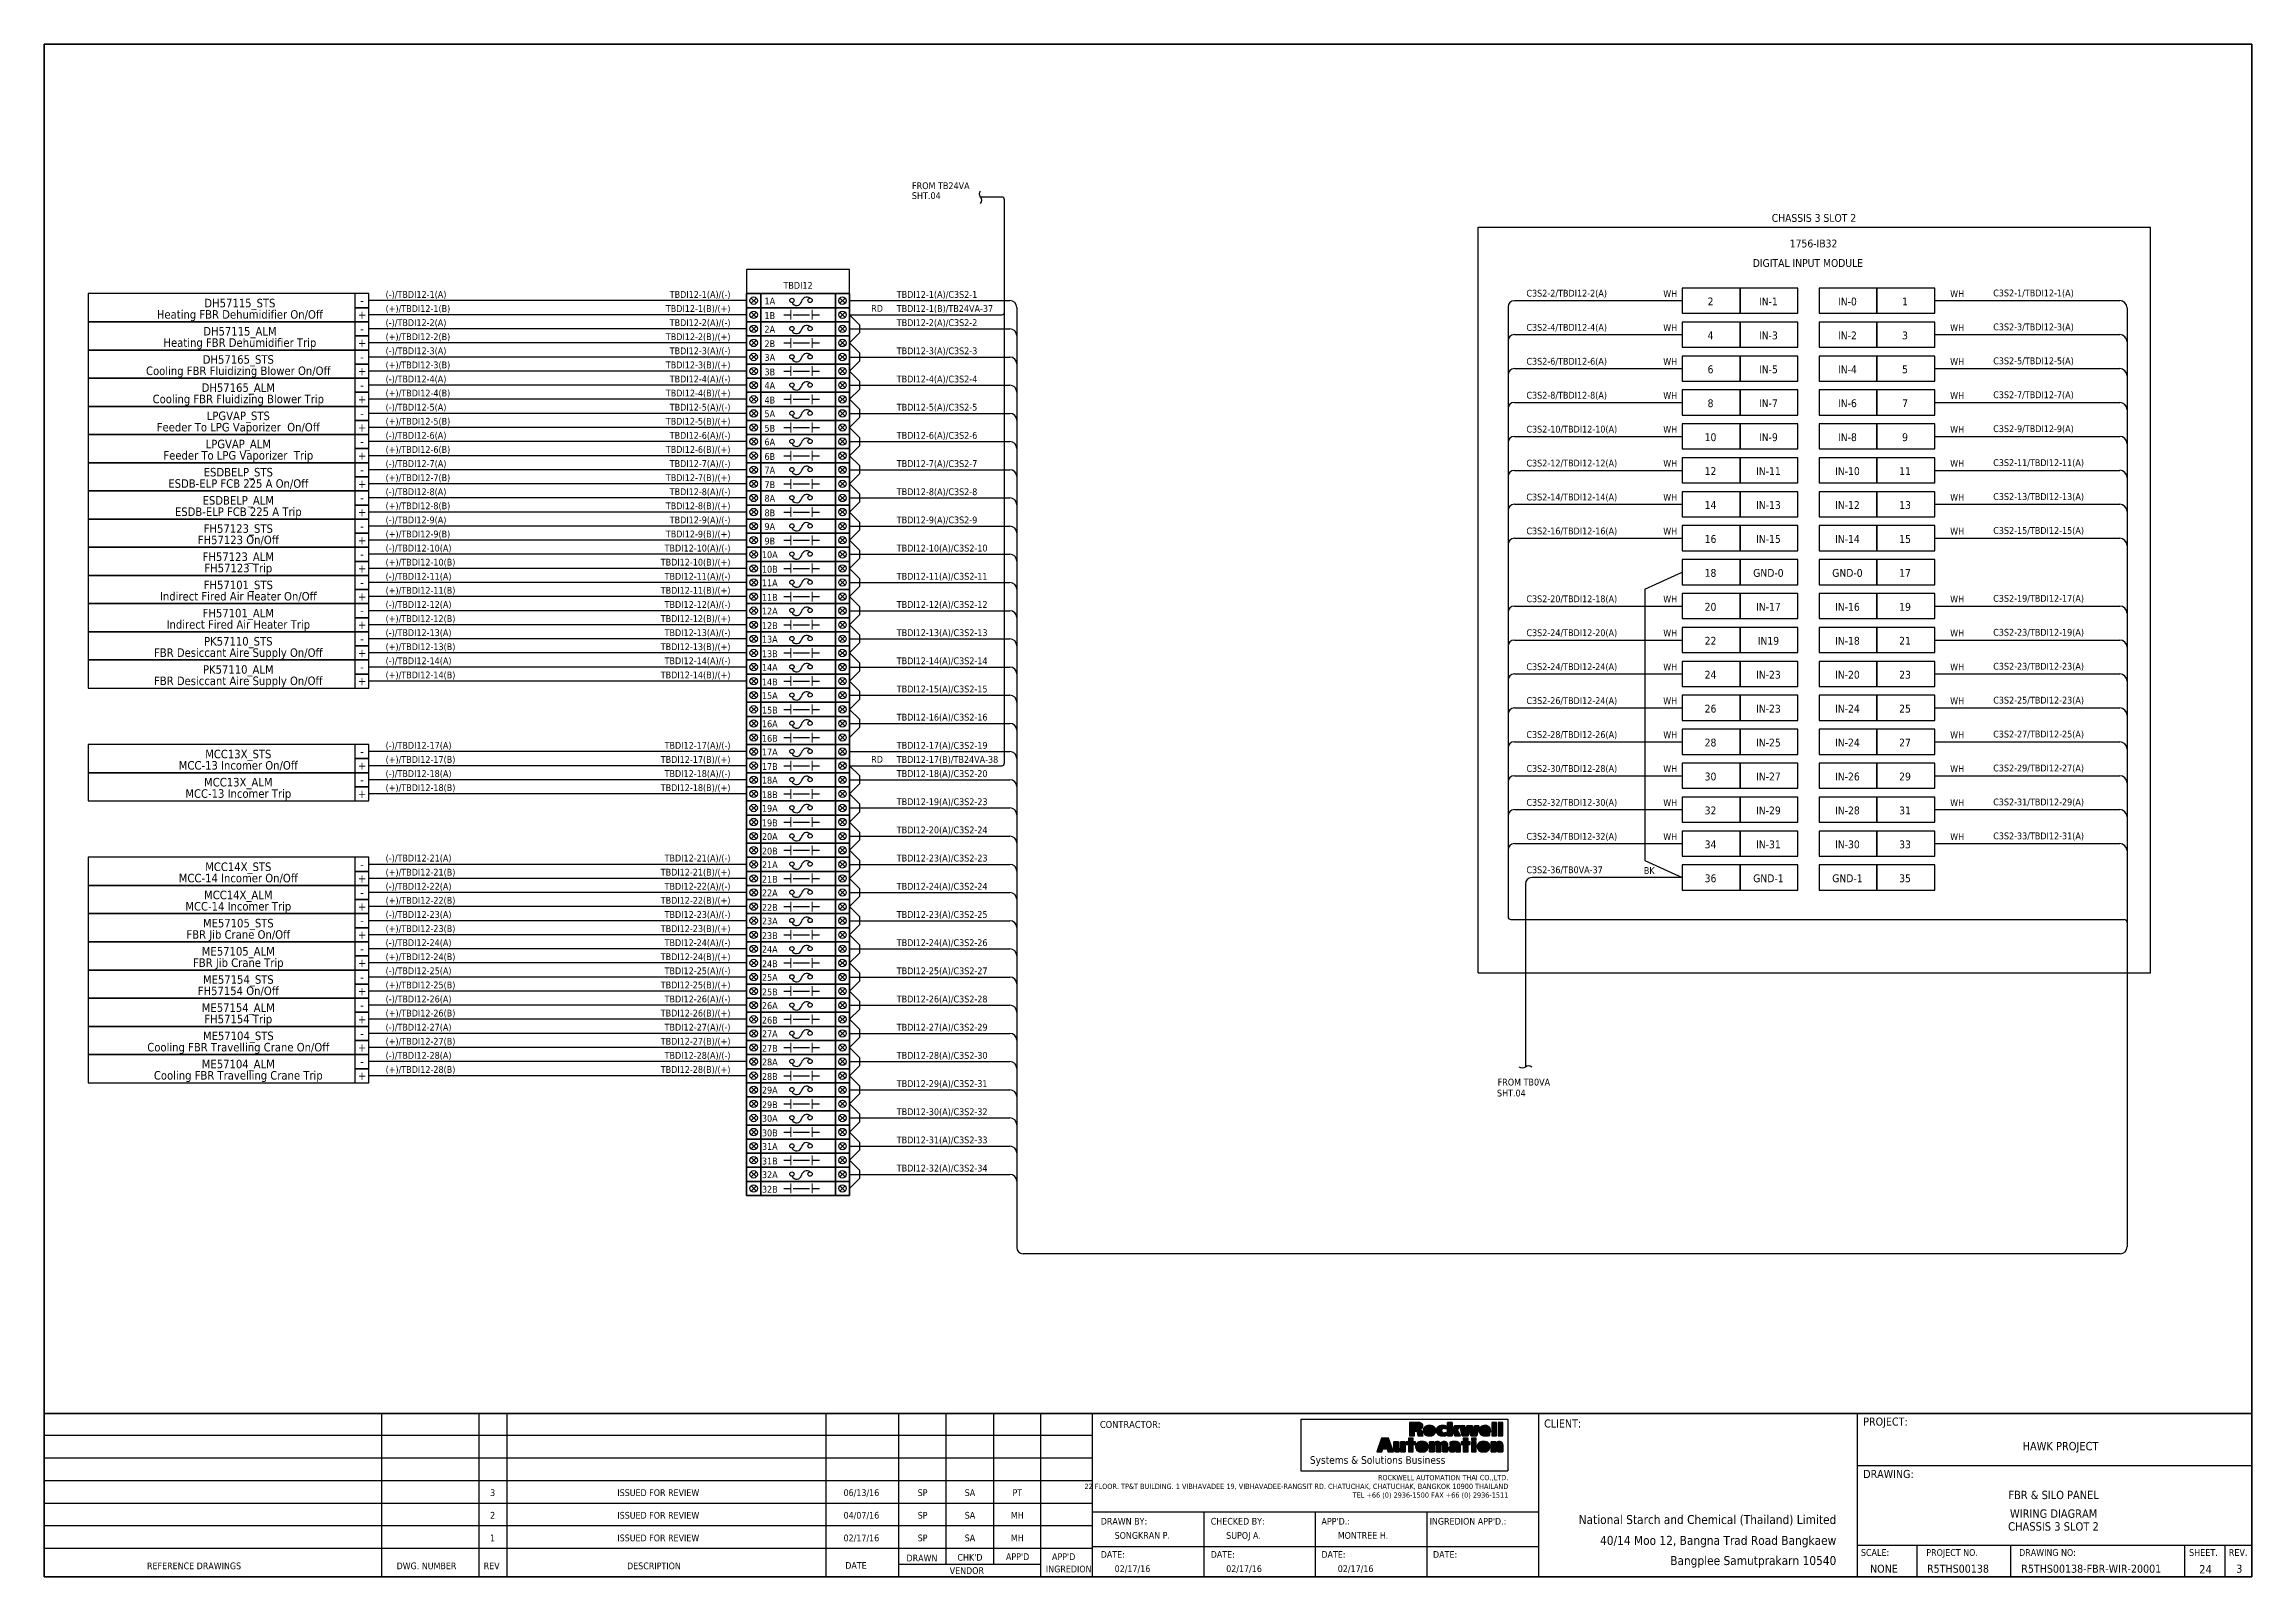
# Model space of a CAD drawing. Header units: millimetres. Extents: x 0 to 1792788, y -13 to 262234.
# Drawn here: x 567521 to 666411, y -13 to 68674 of the extents above; entities that cross this region are included whole.
import ezdxf
from ezdxf.enums import TextEntityAlignment as Align

# ---------------------------------------------------------------- set-up
doc = ezdxf.new("R2010")
doc.units = ezdxf.units.MM
for name, color, linetype, lineweight in [('ASHADE', 7, 'Continuous', 25), ('GT_1', 9, 'Continuous', 25), ('HELPPOINT', 7, 'Continuous', 25), ('IE-CABLE', 1, 'Continuous', 25), ('IE-EQUIP', 253, 'Continuous', 25), ('IE-WIRE', 7, 'Continuous', 25), ('MEMBER', 7, 'Continuous', 25), ('power', 7, 'Continuous', 25), ('RA_LOGO', 2, 'Continuous', 25), ('TITLE_BOX', 7, 'Continuous', 25)]:
    doc.layers.add(name, color=color, linetype=linetype, lineweight=lineweight)
doc.styles.add('Tahoma', font='')
doc.styles.get('Tahoma').set_extended_font_data('Tahoma')

msp = doc.modelspace()

# ---------------------------------------------------------------- texts
at = {"color": 1, "style": 'Tahoma'}
for s, p in [('FROM TB24VA', (606395, 62176)), ('SHT.04', (606390, 61733)), ('RD', (604566, 56679)), ('TBDI12-1(B)/TB24VA-37', (605712, 56673)), ('RD', (604566, 36472)), ('TBDI12-17(B)/TB24VA-38', (605712, 36465))]:
    msp.add_text(s, height=304.8, dxfattribs=at).set_placement(p)
at = {"color": 2, "style": 'Tahoma'}
for s, height, p in [('CHASSIS 3 SLOT 2', 350.52, (646796, 60886)), ('1756-IB32', 350.5, (646779, 59739)), ('DIGITAL INPUT MODULE', 350.52, (646526, 58864)), ('2', 351, (642163, 57142)), ('IN-1', 350.5, (644756, 57142)), ('IN-0', 350.5, (648295, 57142)), ('1', 351, (650876, 57142)), ('4', 351, (642163, 55622)), ('IN-3', 350.5, (644756, 55622)), ('IN-2', 350.5, (648295, 55622)), ('3', 351, (650876, 55622)), ('6', 351, (642163, 54101)), ('IN-5', 350.5, (644756, 54101)), ('IN-4', 350.5, (648295, 54101)), ('5', 351, (650876, 54101)), ('8', 351, (642163, 52581)), ('IN-7', 350.5, (644756, 52581)), ('IN-6', 350.5, (648295, 52581)), ('7', 351, (650876, 52581)), ('10', 350.5, (642163, 51060)), ('IN-9', 350.5, (644756, 51060)), ('IN-8', 350.5, (648295, 51060)), ('9', 351, (650876, 51060)), ('12', 350.5, (642163, 49539)), ('IN-11', 350.5, (644756, 49539)), ('IN-10', 350.5, (648295, 49539)), ('11', 350.5, (650876, 49539)), ('14', 350.5, (642163, 48019)), ('IN-13', 350.5, (644756, 48019)), ('IN-12', 350.5, (648295, 48019)), ('13', 350.5, (650876, 48019)), ('16', 350.5, (642163, 46498)), ('IN-15', 350.5, (644756, 46498)), ('IN-14', 350.5, (648295, 46498)), ('15', 350.5, (650876, 46498)), ('18', 350.5, (642163, 44978)), ('GND-0', 350.5, (644756, 44978)), ('GND-0', 350.5, (648295, 44978)), ('17', 350.5, (650876, 44978)), ('20', 350.5, (642163, 43457)), ('IN-17', 350.5, (644756, 43457)), ('IN-16', 350.5, (648295, 43457)), ('19', 350.5, (650876, 43457)), ('22', 350.5, (642163, 41936)), ('IN19', 350.5, (644756, 41936)), ('IN-18', 350.5, (648295, 41936)), ('21', 350.5, (650876, 41936)), ('24', 350.5, (642163, 40416)), ('IN-23', 350.5, (644756, 40416)), ('IN-20', 350.5, (648295, 40416)), ('23', 350.5, (650876, 40416)), ('26', 350.5, (642163, 38895)), ('IN-23', 350.5, (644756, 38895)), ('IN-24', 350.5, (648295, 38895)), ('25', 350.5, (650876, 38895)), ('28', 350.5, (642163, 37375)), ('IN-25', 350.5, (644756, 37375)), ('IN-24', 350.5, (648295, 37375)), ('27', 350.5, (650876, 37375)), ('30', 350.5, (642163, 35854)), ('IN-27', 350.5, (644756, 35854)), ('IN-26', 350.5, (648295, 35854)), ('29', 350.5, (650876, 35854)), ('32', 350.5, (642163, 34333)), ('IN-29', 350.5, (644756, 34333)), ('IN-28', 350.5, (648295, 34333)), ('31', 350.5, (650876, 34333)), ('34', 350.5, (642163, 32813)), ('IN-31', 350.5, (644756, 32813)), ('IN-30', 350.5, (648295, 32813)), ('33', 350.5, (650876, 32813)), ('36', 350.5, (642163, 31292)), ('GND-1', 350.5, (644756, 31292)), ('GND-1', 350.5, (648295, 31292)), ('35', 350.5, (650876, 31292))]:
    msp.add_text(s, height=height, dxfattribs=at).set_placement(p, align=Align.MIDDLE_CENTER)
at = {"color": 4, "style": 'Tahoma'}
for s, p in [('(-)/TBDI12-1(A)', (582816, 57304)), ('TBDI12-1(A)/C3S2-1', (605712, 57304)), ('C3S2-2/TBDI12-2(A)', (633917, 57360)), ('WH', (640046, 57338)), ('WH', (652898, 57338)), ('C3S2-1/TBDI12-1(A)', (654826, 57370)), ('(-)/TBDI12-2(A)', (582816, 56041)), ('TBDI12-2(A)/C3S2-2', (605712, 56041)), ('C3S2-4/TBDI12-4(A)', (633917, 55829)), ('WH', (640046, 55818)), ('WH', (652898, 55818)), ('C3S2-3/TBDI12-3(A)', (654826, 55850)), ('(-)/TBDI12-3(A)', (582816, 54778)), ('TBDI12-3(A)/C3S2-3', (605712, 54778)), ('C3S2-6/TBDI12-6(A)', (633917, 54309)), ('WH', (640046, 54297)), ('WH', (652898, 54297)), ('C3S2-5/TBDI12-5(A)', (654826, 54329)), ('(-)/TBDI12-4(A)', (582816, 53515)), ('TBDI12-4(A)/C3S2-4', (605712, 53515)), ('(-)/TBDI12-5(A)', (582816, 52252)), ('TBDI12-5(A)/C3S2-5', (605712, 52252)), ('C3S2-8/TBDI12-8(A)', (633917, 52788)), ('WH', (640046, 52777)), ('WH', (652898, 52777)), ('C3S2-7/TBDI12-7(A)', (654826, 52808)), ('C3S2-10/TBDI12-10(A)', (633917, 51267)), ('WH', (640046, 51256)), ('WH', (652898, 51256)), ('C3S2-9/TBDI12-9(A)', (654826, 51288)), ('(-)/TBDI12-6(A)', (582816, 50989)), ('TBDI12-6(A)/C3S2-6', (605712, 50989)), ('(-)/TBDI12-7(A)', (582816, 49726)), ('TBDI12-7(A)/C3S2-7', (605712, 49726)), ('C3S2-12/TBDI12-12(A)', (633917, 49747)), ('WH', (640046, 49735)), ('WH', (652898, 49735)), ('C3S2-11/TBDI12-11(A)', (654826, 49767)), ('(-)/TBDI12-8(A)', (582816, 48463)), ('TBDI12-8(A)/C3S2-8', (605712, 48463)), ('C3S2-14/TBDI12-14(A)', (633917, 48226)), ('WH', (640046, 48215)), ('WH', (652898, 48215)), ('C3S2-13/TBDI12-13(A)', (654826, 48247)), ('(-)/TBDI12-9(A)', (582816, 47200)), ('TBDI12-9(A)/C3S2-9', (605712, 47200)), ('C3S2-16/TBDI12-16(A)', (633917, 46706)), ('WH', (640046, 46694)), ('WH', (652898, 46694)), ('C3S2-15/TBDI12-15(A)', (654826, 46726)), ('(-)/TBDI12-10(A)', (582816, 45937)), ('TBDI12-10(A)/C3S2-10', (605712, 45937)), ('(-)/TBDI12-11(A)', (582816, 44674)), ('TBDI12-11(A)/C3S2-11', (605712, 44674)), ('(-)/TBDI12-12(A)', (582816, 43411)), ('TBDI12-12(A)/C3S2-12', (605712, 43411)), ('C3S2-20/TBDI12-18(A)', (633917, 43664)), ('WH', (640046, 43653)), ('WH', (652898, 43653)), ('C3S2-19/TBDI12-17(A)', (654826, 43685)), ('(-)/TBDI12-13(A)', (582816, 42148)), ('TBDI12-13(A)/C3S2-13', (605712, 42148)), ('C3S2-24/TBDI12-20(A)', (633917, 42144)), ('WH', (640046, 42132)), ('WH', (652898, 42132)), ('C3S2-23/TBDI12-19(A)', (654826, 42164)), ('(-)/TBDI12-14(A)', (582816, 40886)), ('TBDI12-14(A)/C3S2-14', (605712, 40886)), ('C3S2-24/TBDI12-24(A)', (633917, 40623)), ('WH', (640046, 40612)), ('WH', (652898, 40612)), ('C3S2-23/TBDI12-23(A)', (654826, 40643)), ('TBDI12-15(A)/C3S2-15', (605712, 39623)), ('TBDI12-16(A)/C3S2-16', (605712, 38360)), ('C3S2-26/TBDI12-24(A)', (633917, 39103)), ('WH', (640046, 39091)), ('WH', (652898, 39091)), ('C3S2-25/TBDI12-23(A)', (654826, 39123)), ('C3S2-28/TBDI12-26(A)', (633917, 37582)), ('WH', (640046, 37571)), ('WH', (652898, 37571)), ('C3S2-27/TBDI12-25(A)', (654826, 37602)), ('(-)/TBDI12-17(A)', (582816, 37097)), ('TBDI12-17(A)/C3S2-19', (605712, 37097)), ('(-)/TBDI12-18(A)', (582816, 35834)), ('TBDI12-18(A)/C3S2-20', (605712, 35834)), ('C3S2-30/TBDI12-28(A)', (633917, 36061)), ('WH', (640046, 36050)), ('WH', (652898, 36050)), ('C3S2-29/TBDI12-27(A)', (654826, 36082)), ('TBDI12-19(A)/C3S2-23', (605712, 34571)), ('C3S2-32/TBDI12-30(A)', (633917, 34541)), ('WH', (640046, 34529)), ('WH', (652898, 34529)), ('C3S2-31/TBDI12-29(A)', (654826, 34561)), ('TBDI12-20(A)/C3S2-24', (605712, 33308)), ('C3S2-34/TBDI12-32(A)', (633917, 33020)), ('WH', (640046, 33009)), ('WH', (652898, 33009)), ('C3S2-33/TBDI12-31(A)', (654826, 33040)), ('(-)/TBDI12-21(A)', (582816, 32045)), ('TBDI12-23(A)/C3S2-23', (605712, 32045)), ('(-)/TBDI12-22(A)', (582816, 30782)), ('TBDI12-24(A)/C3S2-24', (605712, 30782)), ('(-)/TBDI12-23(A)', (582816, 29519)), ('TBDI12-23(A)/C3S2-25', (605712, 29519)), ('(-)/TBDI12-24(A)', (582816, 28256)), ('TBDI12-24(A)/C3S2-26', (605712, 28256)), ('(-)/TBDI12-25(A)', (582816, 26993)), ('TBDI12-25(A)/C3S2-27', (605712, 26993)), ('(-)/TBDI12-26(A)', (582816, 25730)), ('TBDI12-26(A)/C3S2-28', (605712, 25730)), ('(-)/TBDI12-27(A)', (582816, 24467)), ('TBDI12-27(A)/C3S2-29', (605712, 24467)), ('(-)/TBDI12-28(A)', (582816, 23204)), ('TBDI12-28(A)/C3S2-30', (605712, 23204)), ('TBDI12-29(A)/C3S2-31', (605712, 21941)), ('TBDI12-30(A)/C3S2-32', (605712, 20678)), ('TBDI12-31(A)/C3S2-33', (605712, 19415)), ('TBDI12-32(A)/C3S2-34', (605712, 18152))]:
    msp.add_text(s, height=304.8, dxfattribs=at).set_placement(p)
for s, p in [('TBDI12-1(A)/(-)', (598264, 57304)), ('TBDI12-2(A)/(-)', (598264, 56041)), ('TBDI12-3(A)/(-)', (598264, 54778)), ('TBDI12-4(A)/(-)', (598264, 53515)), ('TBDI12-5(A)/(-)', (598264, 52252)), ('TBDI12-6(A)/(-)', (598264, 50989)), ('TBDI12-7(A)/(-)', (598264, 49726)), ('TBDI12-8(A)/(-)', (598264, 48463)), ('TBDI12-9(A)/(-)', (598264, 47200)), ('TBDI12-10(A)/(-)', (598264, 45937)), ('TBDI12-11(A)/(-)', (598264, 44674)), ('TBDI12-12(A)/(-)', (598264, 43411)), ('TBDI12-13(A)/(-)', (598264, 42148)), ('TBDI12-14(A)/(-)', (598264, 40886)), ('TBDI12-17(A)/(-)', (598264, 37097)), ('TBDI12-18(A)/(-)', (598264, 35834)), ('TBDI12-21(A)/(-)', (598264, 32045)), ('TBDI12-22(A)/(-)', (598264, 30782)), ('TBDI12-23(A)/(-)', (598264, 29519)), ('TBDI12-24(A)/(-)', (598264, 28256)), ('TBDI12-25(A)/(-)', (598264, 26993)), ('TBDI12-26(A)/(-)', (598264, 25730)), ('TBDI12-27(A)/(-)', (598264, 24467)), ('TBDI12-28(A)/(-)', (598264, 23204))]:
    msp.add_text(s, height=304.8, dxfattribs=at).set_placement(p, align=Align.RIGHT)
for s, height, p in [('TBDI12', 304.8, (601291, 57863)), ('Heating FBR Dehumidifier On/Off', 381, (576289, 56562)), ('DH57115_STS', 381, (576289, 57070)), ('Heating FBR Dehumidifier Trip', 381, (576289, 55299)), ('DH57115_ALM', 381, (576289, 55807)), ('DH57165_STS ', 381, (576289, 54544)), ('Cooling FBR Fluidizing Blower On/Off ', 381, (576289, 54036)), ('DH57165_ALM ', 381, (576289, 53281)), ('Cooling FBR Fluidizing Blower Trip ', 381, (576289, 52773)), ('Feeder To LPG Vaporizer  On/Off ', 381, (576289, 51510)), ('LPGVAP_STS ', 381, (576289, 52018)), ('Feeder To LPG Vaporizer  Trip ', 381, (576289, 50247)), ('LPGVAP_ALM ', 381, (576289, 50755)), ('ESDBELP_STS ', 381, (576289, 49492)), ('ESDB-ELP FCB 225 A On/Off ', 381, (576289, 48984)), ('ESDB-ELP FCB 225 A Trip ', 381, (576289, 47721)), ('ESDBELP_ALM ', 381, (576289, 48229)), ('FH57123 On/Off ', 381, (576289, 46458)), ('FH57123_STS ', 381, (576289, 46966)), ('FH57123_ALM ', 381, (576289, 45703)), ('FH57101_STS ', 381, (576289, 44440)), ('FH57123 Trip ', 381, (576289, 45195)), ('Indirect Fired Air Heater On/Off ', 381, (576289, 43932)), ('Indirect Fired Air Heater Trip ', 381, (576289, 42669)), ('FH57101_ALM ', 381, (576289, 43177)), ('FBR Desiccant Aire Supply On/Off ', 381, (576289, 41406)), ('PK57110_STS ', 381, (576289, 41914)), ('PK57110_ALM ', 381, (576289, 40651)), ('FBR Desiccant Aire Supply On/Off ', 381, (576289, 40143)), ('MCC13X_STS ', 381, (576289, 36862)), ('MCC-13 Incomer On/Off ', 381, (576289, 36354)), ('MCC13X_ALM ', 381, (576289, 35599)), ('MCC-13 Incomer Trip ', 381, (576289, 35091)), ('MCC14X_STS ', 381, (576289, 31810)), ('MCC-14 Incomer On/Off ', 381, (576289, 31302)), ('MCC14X_ALM ', 381, (576289, 30547)), ('MCC-14 Incomer Trip ', 381, (576289, 30039)), ('FBR Jib Crane On/Off ', 381, (576289, 28776)), ('ME57105_STS ', 381, (576289, 29284)), ('FBR Jib Crane Trip ', 381, (576289, 27513)), ('ME57105_ALM ', 381, (576289, 28021)), ('ME57154_STS ', 381, (576289, 26758)), ('FH57154 On/Off ', 381, (576289, 26250)), ('ME57154_ALM ', 381, (576289, 25495)), ('FH57154 Trip ', 381, (576289, 24987)), ('Cooling FBR Travelling Crane On/Off ', 381, (576289, 23725)), ('ME57104_STS ', 381, (576289, 24233)), ('ME57104_ALM ', 381, (576289, 22970)), ('Cooling FBR Travelling Crane Trip ', 381, (576289, 22462))]:
    msp.add_text(s, height=height, dxfattribs=at).set_placement(p, align=Align.MIDDLE_CENTER)
at = {"color": 7, "style": 'Tahoma'}
for s, p in [('(+)/TBDI12-1(B)', (582816, 56673)), ('(+)/TBDI12-2(B)', (582816, 55410)), ('(+)/TBDI12-3(B)', (582816, 54147)), ('(+)/TBDI12-4(B)', (582816, 52884)), ('(+)/TBDI12-5(B)', (582816, 51621)), ('(+)/TBDI12-6(B)', (582816, 50358)), ('(+)/TBDI12-7(B)', (582816, 49095)), ('(+)/TBDI12-8(B)', (582816, 47832)), ('(+)/TBDI12-9(B)', (582816, 46569)), ('(+)/TBDI12-10(B)', (582816, 45306)), ('(+)/TBDI12-11(B)', (582816, 44043)), ('(+)/TBDI12-12(B)', (582816, 42780)), ('(+)/TBDI12-13(B)', (582816, 41517)), ('(+)/TBDI12-14(B)', (582816, 40254)), ('(+)/TBDI12-17(B)', (582816, 36465)), ('(+)/TBDI12-18(B)', (582816, 35202)), ('(+)/TBDI12-21(B)', (582816, 31413)), ('C3S2-36/TB0VA-37', (633917, 31520)), ('BK', (639177, 31488)), ('(+)/TBDI12-22(B)', (582816, 30150)), ('(+)/TBDI12-23(B)', (582816, 28887)), ('(+)/TBDI12-24(B)', (582816, 27624)), ('(+)/TBDI12-25(B)', (582816, 26361)), ('(+)/TBDI12-26(B)', (582816, 25098)), ('(+)/TBDI12-27(B)', (582816, 23835)), ('(+)/TBDI12-28(B)', (582816, 22572)), ('SHT.04', (632597, 21516)), ('FROM TB0VA', (632626, 22006))]:
    msp.add_text(s, height=304.8, dxfattribs=at).set_placement(p)
for s, p in [('TBDI12-1(B)/(+)', (598264, 56673)), ('TBDI12-2(B)/(+)', (598264, 55410)), ('TBDI12-3(B)/(+)', (598264, 54147)), ('TBDI12-4(B)/(+)', (598264, 52884)), ('TBDI12-5(B)/(+)', (598264, 51621)), ('TBDI12-6(B)/(+)', (598264, 50358)), ('TBDI12-7(B)/(+)', (598264, 49095)), ('TBDI12-8(B)/(+)', (598264, 47832)), ('TBDI12-9(B)/(+)', (598264, 46569)), ('TBDI12-10(B)/(+)', (598264, 45306)), ('TBDI12-11(B)/(+)', (598264, 44043)), ('TBDI12-12(B)/(+)', (598264, 42780)), ('TBDI12-13(B)/(+)', (598264, 41517)), ('TBDI12-14(B)/(+)', (598264, 40254)), ('TBDI12-17(B)/(+)', (598264, 36465)), ('TBDI12-18(B)/(+)', (598264, 35202)), ('TBDI12-21(B)/(+)', (598264, 31413)), ('TBDI12-22(B)/(+)', (598264, 30150)), ('TBDI12-23(B)/(+)', (598264, 28887)), ('TBDI12-24(B)/(+)', (598264, 27624)), ('TBDI12-25(B)/(+)', (598264, 26361)), ('TBDI12-26(B)/(+)', (598264, 25098)), ('TBDI12-27(B)/(+)', (598264, 23835)), ('TBDI12-28(B)/(+)', (598264, 22572))]:
    msp.add_text(s, height=304.8, dxfattribs=at).set_placement(p, align=Align.RIGHT)
for s, height, p in [('CHASSIS 3 SLOT 2', 376.46, (657525, 2247)), ('24', 376.5, (664336, 327))]:
    msp.add_text(s, height=height, dxfattribs=at).set_placement(p, align=Align.MIDDLE_CENTER)
at = {"layer": 'power', "color": 7, "style": 'Tahoma'}
for s, height, p in [('+', 381, (581762, 56551)), ('-', 381, (581762, 57182)), ('1B', 305.3, (600025, 56510)), ('1A', 305.3, (600025, 57162)), ('+', 381, (581762, 55288)), ('-', 381, (581762, 55919)), ('2A', 305.3, (600025, 55899)), ('2B', 305.3, (600025, 55247)), ('-', 381, (581762, 54656)), ('3A', 305.3, (600025, 54636)), ('+', 381, (581762, 54025)), ('4A', 305.3, (600025, 53373)), ('3B', 305.3, (600025, 53984)), ('+', 381, (581762, 52762)), ('-', 381, (581762, 53393)), ('4B', 305.3, (600025, 52721)), ('+', 381, (581762, 51499)), ('-', 381, (581762, 52130)), ('5B', 305.3, (600025, 51458)), ('5A', 305.3, (600025, 52110)), ('-', 381, (581762, 50867)), ('6A', 305.3, (600025, 50847)), ('+', 381, (581762, 50236)), ('-', 381, (581762, 49604)), ('6B', 305.3, (600025, 50195)), ('7A', 305.3, (600025, 49584)), ('+', 381, (581762, 48973)), ('8A', 305.3, (600025, 48321)), ('7B', 305.3, (600025, 48932)), ('+', 381, (581762, 47710)), ('-', 381, (581762, 48341)), ('8B', 305.3, (600025, 47669)), ('+', 381, (581762, 46447)), ('-', 381, (581762, 47078)), ('9B', 305.3, (600025, 46406)), ('9A', 305.3, (600025, 47058)), ('-', 381, (581762, 45815)), ('10A', 305.3, (600025, 45795)), ('+', 381, (581762, 45184)), ('-', 381, (581762, 44552)), ('10B', 305.3, (600025, 45143)), ('11A', 305.3, (600025, 44532)), ('+', 381, (581762, 43921)), ('11B', 305.3, (600025, 43880)), ('+', 381, (581762, 42658)), ('-', 381, (581762, 43289)), ('12A', 305.3, (600025, 43269)), ('12B', 305.3, (600025, 42617)), ('-', 381, (581762, 42026)), ('13A', 305.3, (600025, 42006)), ('+', 381, (581762, 41395)), ('-', 381, (581762, 40763)), ('13B', 305.3, (600025, 41354)), ('14A', 305.3, (600025, 40743)), ('+', 381, (581762, 40133)), ('14B', 305.3, (600025, 40091)), ('15A', 305.3, (600025, 39480)), ('15B', 305.3, (600025, 38828)), ('16A', 305.3, (600025, 38217)), ('16B', 305.3, (600025, 37565)), ('-', 381, (581762, 36974)), ('17A', 305.3, (600025, 36954)), ('+', 381, (581762, 36344)), ('-', 381, (581762, 35711)), ('17B', 305.3, (600025, 36302)), ('18A', 305.3, (600025, 35691)), ('+', 381, (581762, 35081)), ('18B', 305.3, (600025, 35039)), ('19A', 305.3, (600025, 34428)), ('19B', 305.3, (600025, 33776)), ('20B', 305.3, (600025, 32513)), ('20A', 305.3, (600025, 33165)), ('-', 381, (581762, 31922)), ('21A', 305.3, (600025, 31902)), ('+', 381, (581762, 31292)), ('21B', 305.3, (600025, 31250)), ('22A', 305.3, (600025, 30639)), ('+', 381, (581762, 30029)), ('-', 381, (581762, 30659)), ('22B', 305.3, (600025, 29987)), ('+', 381, (581762, 28766)), ('-', 381, (581762, 29396)), ('23B', 305.3, (600025, 28724)), ('23A', 305.3, (600025, 29376)), ('-', 381, (581762, 28133)), ('24A', 305.3, (600025, 28113)), ('+', 381, (581762, 27503)), ('-', 381, (581762, 26870)), ('24B', 305.3, (600025, 27461)), ('25A', 305.3, (600025, 26850)), ('+', 381, (581762, 26240)), ('25B', 305.3, (600025, 26198)), ('26A', 305.3, (600025, 25587)), ('+', 381, (581762, 24977)), ('-', 381, (581762, 25607)), ('26B', 305.3, (600025, 24935)), ('+', 381, (581762, 23714)), ('-', 381, (581762, 24344)), ('27B', 305.3, (600025, 23672)), ('27A', 305.3, (600025, 24324)), ('-', 381, (581762, 23081)), ('28A', 305.3, (600025, 23061)), ('+', 381, (581762, 22451)), ('28B', 305.3, (600025, 22409)), ('29A', 305.3, (600025, 21798)), ('29B', 305.3, (600025, 21146)), ('30A', 305.3, (600025, 20535)), ('30B', 305.3, (600025, 19883)), ('31A', 305.3, (600025, 19273)), ('31B', 305.3, (600025, 18620)), ('32A', 305.3, (600025, 18010)), ('32B', 305.3, (600025, 17357))]:
    msp.add_text(s, height=height, dxfattribs=at).set_placement(p, align=Align.MIDDLE_CENTER)

# ---------------------------------------------------------------- blocks, each defined once
blk = doc.blocks.new('RA_LOGO1')
at = {"layer": 'RA_LOGO', "linetype": 'Continuous', "ltscale": 25.4}
for color, points in [(1, [(25.1, 13.7), (25.8, 13.7), (26.2, 13.7), (26.6, 13.5), (26.8, 13.2), (26.9, 12.8), (27, 12.3), (27.1, 11.7), (27.2, 11.1), (27.3, 10.7), (30.8, 10.7), (30.7, 11.1), (30.6, 11.7), (30.5, 12.2), (30.4, 12.8), (30.2, 13.4), (30, 13.9), (29.6, 14.3), (29.1, 14.6), (28.4, 14.8), (29, 15), (29.5, 15.2), (29.8, 15.5), (30.2, 15.8), (30.4, 16.2), (30.6, 16.6), (30.6, 17.2), (30.6, 17.6), (30.5, 18), (30.3, 18.4), (30.1, 18.6), (29.8, 18.9), (29.5, 19.1), (29.1, 19.3), (28.7, 19.4), (28.2, 19.5), (27.7, 19.5), (27.2, 19.5), (21.7, 19.5), (21.7, 10.7), (25.1, 10.7)]), (1, [(24.9, 15.7), (24.9, 17.6), (25.9, 17.6), (26.5, 17.5), (27, 17.2), (27.2, 16.7), (27.1, 16.1), (26.8, 15.8), (26.3, 15.7), (25.8, 15.7)]), (1, [(33, 17.2), (32.6, 17), (32.3, 16.8), (32, 16.6), (31.7, 16.4), (31.4, 16.1), (31.3, 15.7), (31.1, 15.4), (31, 15), (30.9, 14.6), (30.9, 14.1), (30.9, 13.7), (31, 13.3), (31.1, 12.9), (31.2, 12.5), (31.4, 12.2), (31.6, 11.9), (31.8, 11.6), (32.1, 11.3), (32.4, 11.1), (32.8, 11), (33.1, 10.8), (33.6, 10.7), (34, 10.6), (34.5, 10.6), (35, 10.5), (35.5, 10.6), (36, 10.6), (36.5, 10.7), (36.9, 10.8), (37.3, 11), (37.6, 11.1), (37.9, 11.3), (38.2, 11.6), (38.4, 11.9), (38.7, 12.2), (38.8, 12.5), (39, 12.9), (39, 13.3), (39.1, 13.7), (39.1, 14.1), (39.1, 14.6), (39, 15), (38.9, 15.4), (38.8, 15.7), (38.6, 16.1), (38.3, 16.4), (38.1, 16.6), (37.7, 16.8), (37.4, 17), (37, 17.2), (36.6, 17.3), (36.1, 17.4), (35.6, 17.4), (35, 17.5), (34.5, 17.4), (33.9, 17.4), (33.5, 17.3)]), (1, [(34.6, 15.4), (35, 15.6), (35.5, 15.4), (35.7, 14.8), (35.7, 14.1), (35.7, 13.4), (35.6, 12.9), (35.4, 12.6), (35, 12.4), (34.6, 12.6), (34.4, 12.9), (34.3, 13.4), (34.3, 14.1), (34.4, 14.8)]), (1, [(43.1, 14.6), (43.3, 15), (43.6, 15.3), (44.1, 15.5), (44.6, 15.6), (45.2, 15.5), (45.6, 15.4), (46, 15.2), (46, 17.2), (45.5, 17.3), (45, 17.4), (44.4, 17.4), (43.7, 17.5), (43.2, 17.4), (42.7, 17.4), (42.2, 17.3), (41.7, 17.2), (41.3, 17), (41, 16.8), (40.7, 16.6), (40.4, 16.4), (40.2, 16.1), (40, 15.7), (39.8, 15.4), (39.7, 15), (39.6, 14.6), (39.6, 14.1), (39.6, 13.7), (39.7, 13.3), (39.8, 12.9), (39.9, 12.5), (40.1, 12.2), (40.3, 11.9), (40.5, 11.6), (40.8, 11.3), (41.1, 11.1), (41.5, 11), (41.8, 10.8), (42.3, 10.7), (42.7, 10.6), (43.2, 10.6), (43.7, 10.5), (44.4, 10.6), (45, 10.6), (45.6, 10.7), (46.1, 10.9), (46.1, 12.8), (45.6, 12.6), (45.2, 12.5), (44.6, 12.4), (44.1, 12.5), (43.6, 12.7), (43.3, 13), (43.1, 13.5), (43, 14.1)]), (1, [(50.1, 19.5), (46.9, 19.5), (46.9, 10.7), (50.1, 10.7), (50.1, 14.4)]), (1, [(50.1, 14.4), (51.9, 10.7), (55.6, 10.7), (53.4, 14.4), (55.2, 17.3), (51.7, 17.3)]), (1, [(56.7, 10.7), (60.7, 10.7), (61.5, 15.2), (61.6, 15.2), (62.4, 10.7), (66.4, 10.7), (67.8, 17.3), (64.9, 17.3), (64.3, 13), (64.3, 13), (63.6, 17.3), (59.7, 17.3), (59, 13), (59, 13), (58.4, 17.3), (55.2, 17.3)]), (1, [(71.6, 10.6), (72.1, 10.5), (72.6, 10.5), (73.2, 10.6), (73.7, 10.6), (74.2, 10.7), (74.6, 10.8), (75.1, 10.9), (75.1, 12.6), (74.6, 12.4), (74.1, 12.3), (73.5, 12.2), (72.9, 12.2), (72.4, 12.2), (71.9, 12.3), (71.5, 12.5), (71.2, 12.8), (71.1, 13.2), (75.6, 13.2), (75.6, 13.6), (75.5, 14.1), (75.5, 14.5), (75.4, 15), (75.3, 15.4), (75.2, 15.7), (75, 16.1), (74.8, 16.4), (74.5, 16.6), (74.2, 16.9), (73.9, 17.1), (73.5, 17.2), (73.1, 17.4), (72.6, 17.4), (72.1, 17.5), (71.5, 17.4), (71, 17.4), (70.5, 17.3), (70.1, 17.2), (69.7, 17), (69.3, 16.8), (69, 16.6), (68.7, 16.4), (68.5, 16.1), (68.3, 15.7), (68.2, 15.4), (68.1, 15), (68, 14.6), (68, 14.1), (68, 13.7), (68, 13.3), (68.1, 12.9), (68.3, 12.5), (68.4, 12.2), (68.6, 11.9), (68.9, 11.6), (69.2, 11.3), (69.5, 11.1), (69.8, 11), (70.2, 10.8), (70.6, 10.7), (71.1, 10.6)]), (1, [(71.1, 14.6), (71.1, 15.2), (71.4, 15.7), (72, 15.9), (72.5, 15.7), (72.7, 15.2), (72.8, 14.6)]), (1, [(76.4, 10.7), (79.5, 10.7), (79.5, 19.5), (76.4, 19.5)]), (1, [(83.6, 19.5), (80.5, 19.5), (80.5, 10.7), (83.6, 10.7)]), (252, [(6.9, 1.9), (7.5, 0), (11.1, 0), (7.9, 9), (3.2, 9), (0, 0), (3.4, 0), (4, 1.9)]), (252, [(6.5, 4.1), (4.5, 4.1), (5.5, 7.1)]), (252, [(18.9, 6.7), (15.7, 6.7), (15.7, 2.8), (15.7, 2.4), (15.5, 2.1), (15.1, 1.9), (14.7, 2.1), (14.5, 2.4), (14.5, 2.8), (14.5, 6.7), (11.3, 6.7), (11.3, 2), (11.3, 1.6), (11.4, 1.2), (11.6, 0.8), (11.8, 0.5), (12.1, 0.2), (12.5, 0), (13, -0.1), (13.6, -0.1), (14.2, -0.1), (14.7, 0), (15.2, 0.3), (15.5, 0.7), (15.9, 1.2), (15.9, 0), (18.9, 0)]), (252, [(24.3, 4.9), (25.7, 4.9), (25.7, 6.7), (24.3, 6.7), (24.3, 9), (21, 9), (21, 6.7), (19.6, 6.7), (19.6, 4.9), (21, 4.9), (21, 0), (24.3, 0)]), (252, [(29, -0.1), (29.4, -0.1), (30, -0.1), (30.5, -0.1), (31, -0.1), (31.4, 0), (31.9, 0.1), (32.3, 0.3), (32.6, 0.5), (32.9, 0.7), (33.2, 0.9), (33.5, 1.2), (33.7, 1.5), (33.8, 1.9), (34, 2.2), (34.1, 2.6), (34.1, 3), (34.2, 3.5), (34.1, 4), (34.1, 4.4), (34, 4.8), (33.8, 5.1), (33.6, 5.5), (33.4, 5.8), (33.1, 6), (32.8, 6.3), (32.4, 6.4), (32, 6.6), (31.5, 6.7), (31.1, 6.8), (30.5, 6.9), (30, 6.9), (29.4, 6.9), (28.9, 6.8), (28.4, 6.7), (28, 6.6), (27.6, 6.4), (27.2, 6.3), (26.9, 6), (26.6, 5.8), (26.4, 5.5), (26.2, 5.1), (26, 4.8), (25.9, 4.4), (25.8, 4), (25.8, 3.5), (25.8, 3), (25.9, 2.6), (26, 2.2), (26.1, 1.9), (26.3, 1.5), (26.5, 1.2), (26.7, 0.9), (27, 0.7), (27.3, 0.5), (27.7, 0.3), (28.1, 0.1), (28.5, 0)]), (252, [(29.6, 1.9), (29.4, 2.3), (29.3, 2.8), (29.3, 3.5), (29.3, 4.2), (29.5, 4.7), (30, 5), (30.4, 4.7), (30.6, 4.2), (30.7, 3.5), (30.7, 2.8), (30.6, 2.3), (30.4, 1.9), (30, 1.8)]), (252, [(38.2, 3.9), (38.2, 4.3), (38.4, 4.7), (38.8, 4.8), (39.2, 4.7), (39.4, 4.3), (39.4, 3.9), (39.4, 0), (42.6, 0), (42.6, 3.9), (42.6, 4.3), (42.8, 4.7), (43.2, 4.8), (43.6, 4.7), (43.8, 4.3), (43.8, 3.9), (43.8, 0), (47, 0), (47, 4), (47, 4.4), (47, 4.8), (47, 5.1), (46.9, 5.5), (46.8, 5.8), (46.6, 6.1), (46.4, 6.4), (46.1, 6.6), (45.7, 6.7), (45.2, 6.8), (44.7, 6.9), (44.1, 6.8), (43.6, 6.7), (43.1, 6.5), (42.7, 6.1), (42.5, 5.7), (42.2, 6.2), (41.9, 6.5), (41.4, 6.7), (40.9, 6.8), (40.4, 6.9), (39.9, 6.8), (39.4, 6.7), (39, 6.6), (38.6, 6.3), (38.3, 6), (38, 5.5), (38, 6.7), (35, 6.7), (35, 0), (38.2, 0)]), (252, [(47.8, 1.3), (48, 0.9), (48.2, 0.6), (48.5, 0.3), (48.9, 0.1), (49.3, 0), (49.8, -0.1), (50.2, -0.1), (50.8, -0.1), (51.3, 0), (51.7, 0.2), (52.1, 0.6), (52.5, 1), (52.5, 0), (55.5, 0), (55.5, 4.1), (55.4, 4.6), (55.4, 5), (55.2, 5.4), (55, 5.7), (54.7, 6), (54.4, 6.2), (54.1, 6.4), (53.8, 6.6), (53.4, 6.7), (53, 6.8), (52.6, 6.8), (52.2, 6.9), (51.8, 6.9), (51.4, 6.9), (50.7, 6.9), (50.1, 6.8), (49.6, 6.7), (49.1, 6.6), (48.5, 6.5), (48.5, 4.6), (49.1, 4.8), (49.6, 5), (50.2, 5.1), (50.8, 5.2), (51.3, 5.2), (51.7, 5.1), (52.1, 4.9), (52.4, 4.6), (52.5, 4.2), (52.2, 4.2), (51.7, 4.3), (51.2, 4.3), (50.8, 4.3), (50.4, 4.2), (49.9, 4.2), (49.5, 4.1), (49.1, 3.9), (48.7, 3.7), (48.4, 3.5), (48.1, 3.2), (47.9, 2.8), (47.8, 2.3), (47.8, 1.8)]), (252, [(50.7, 2.2), (51, 2.7), (51.5, 2.9), (52.2, 3), (52.5, 3), (52.5, 2.7), (52.4, 2.2), (52.1, 1.7), (51.5, 1.6), (51.1, 1.6), (50.8, 1.8)]), (252, [(57.3, 0), (60.6, 0), (60.6, 4.9), (62, 4.9), (62, 6.7), (60.6, 6.7), (60.6, 9), (57.3, 9), (57.3, 6.7), (56, 6.7), (56, 4.9), (57.3, 4.9)]), (252, [(66, 7.5), (66, 9), (62.8, 9), (62.8, 7.5)]), (252, [(62.8, 0), (66, 0), (66, 6.7), (62.8, 6.7)]), (252, [(69.9, -0.1), (70.4, -0.1), (70.9, -0.1), (71.4, -0.1), (71.9, -0.1), (72.4, 0), (72.8, 0.1), (73.2, 0.3), (73.5, 0.5), (73.8, 0.7), (74.1, 0.9), (74.4, 1.2), (74.6, 1.5), (74.8, 1.9), (74.9, 2.2), (75, 2.6), (75, 3), (75.1, 3.5), (75, 4), (75, 4.4), (74.9, 4.8), (74.7, 5.1), (74.5, 5.5), (74.3, 5.8), (74, 6), (73.7, 6.3), (73.3, 6.4), (72.9, 6.6), (72.5, 6.7), (72, 6.8), (71.4, 6.9), (70.9, 6.9), (70.3, 6.9), (69.8, 6.8), (69.3, 6.7), (68.9, 6.6), (68.5, 6.4), (68.1, 6.3), (67.8, 6), (67.5, 5.8), (67.3, 5.5), (67.1, 5.1), (66.9, 4.8), (66.8, 4.4), (66.7, 4), (66.7, 3.5), (66.7, 3), (66.8, 2.6), (66.9, 2.2), (67, 1.9), (67.2, 1.5), (67.4, 1.2), (67.6, 0.9), (67.9, 0.7), (68.2, 0.5), (68.6, 0.3), (69, 0.1), (69.4, 0)]), (252, [(70.5, 1.9), (70.3, 2.3), (70.2, 2.8), (70.2, 3.5), (70.2, 4.2), (70.4, 4.7), (70.9, 5), (71.4, 4.7), (71.6, 4.2), (71.6, 3.5), (71.6, 2.8), (71.5, 2.3), (71.3, 1.9), (70.9, 1.8)]), (252, [(79.2, 3.9), (79.2, 4.3), (79.3, 4.7), (79.7, 4.8), (80.1, 4.7), (80.3, 4.3), (80.3, 3.9), (80.3, 0), (83.6, 0), (83.6, 4.7), (83.5, 5.1), (83.4, 5.6), (83.3, 5.9), (83, 6.3), (82.7, 6.5), (82.3, 6.7), (81.8, 6.8), (81.2, 6.9), (80.7, 6.8), (80.1, 6.7), (79.7, 6.4), (79.3, 6.1), (79, 5.5), (79, 6.7), (75.9, 6.7), (75.9, 0), (79.2, 0)])]:
    blk.add_hatch(color=color, dxfattribs=at).paths.add_polyline_path(points, flags=0)
at = {"layer": 'RA_LOGO', "color": 1, "linetype": 'Continuous', "ltscale": 25.4}
for points in [[(29.1, 19.3), (28.7, 19.4), (28.2, 19.5), (27.7, 19.5), (27.2, 19.5), (21.7, 19.5), (21.7, 10.7), (25.1, 10.7), (25.1, 13.7), (25.8, 13.7), (26.2, 13.7), (26.6, 13.5), (26.8, 13.2), (26.9, 12.8), (27, 12.3), (27.1, 11.7), (27.2, 11.1), (27.3, 10.7), (30.8, 10.7), (30.7, 11.1), (30.6, 11.7), (30.5, 12.2), (30.4, 12.8), (30.2, 13.4), (30, 13.9), (29.6, 14.3), (29.1, 14.6), (28.5, 14.8), (28.5, 14.8), (29, 15), (29.5, 15.2), (29.8, 15.5), (30.2, 15.8), (30.4, 16.2), (30.6, 16.6), (30.6, 17.2), (30.6, 17.6), (30.5, 18), (30.3, 18.4), (30.1, 18.6), (29.8, 18.9), (29.5, 19.1)], [(25.1, 13.7), (25.8, 13.7), (26.2, 13.7), (26.6, 13.5), (26.8, 13.2), (26.9, 12.8), (27, 12.3), (27.1, 11.7), (27.2, 11.1), (27.3, 10.7), (30.8, 10.7), (30.7, 11.1), (30.6, 11.7), (30.5, 12.2), (30.4, 12.8), (30.2, 13.4), (30, 13.9), (29.6, 14.3), (29.1, 14.6), (28.4, 14.8), (29, 15), (29.5, 15.2), (29.8, 15.5), (30.2, 15.8), (30.4, 16.2), (30.6, 16.6), (30.6, 17.2), (30.6, 17.6), (30.5, 18), (30.3, 18.4), (30.1, 18.6), (29.8, 18.9), (29.5, 19.1), (29.1, 19.3), (28.7, 19.4), (28.2, 19.5), (27.7, 19.5), (27.2, 19.5), (21.7, 19.5), (21.7, 10.7), (25.1, 10.7)], [(24.9, 15.7), (24.9, 17.6), (25.9, 17.6), (26.5, 17.5), (27, 17.2), (27.2, 16.7), (27.1, 16.1), (26.8, 15.8), (26.3, 15.7), (25.8, 15.7)], [(25.8, 15.7), (24.9, 15.7), (24.9, 17.6), (25.9, 17.6), (26.5, 17.5), (27, 17.2), (27.2, 16.7), (27.1, 16.1), (26.8, 15.8), (26.3, 15.7)], [(37, 17.2), (36.6, 17.3), (36.1, 17.4), (35.6, 17.4), (35, 17.5), (34.5, 17.4), (33.9, 17.4), (33.5, 17.3), (33, 17.2), (32.6, 17), (32.3, 16.8), (32, 16.6), (31.7, 16.4), (31.4, 16.1), (31.3, 15.7), (31.1, 15.4), (31, 15), (30.9, 14.6), (30.9, 14.1), (30.9, 14.1), (30.9, 13.7), (31, 13.3), (31.1, 12.9), (31.2, 12.5), (31.4, 12.2), (31.6, 11.9), (31.8, 11.6), (32.1, 11.3), (32.4, 11.1), (32.8, 11), (33.1, 10.8), (33.6, 10.7), (34, 10.6), (34.5, 10.6), (35, 10.5), (35.5, 10.6), (36, 10.6), (36.5, 10.7), (36.9, 10.8), (37.3, 11), (37.6, 11.1), (37.9, 11.3), (38.2, 11.6), (38.4, 11.9), (38.7, 12.2), (38.8, 12.5), (39, 12.9), (39, 13.3), (39.1, 13.7), (39.1, 14.1), (39.1, 14.6), (39, 15), (38.9, 15.4), (38.8, 15.7), (38.6, 16.1), (38.3, 16.4), (38.1, 16.6), (37.7, 16.8), (37.4, 17)], [(33, 17.2), (32.6, 17), (32.3, 16.8), (32, 16.6), (31.7, 16.4), (31.4, 16.1), (31.3, 15.7), (31.1, 15.4), (31, 15), (30.9, 14.6), (30.9, 14.1), (30.9, 13.7), (31, 13.3), (31.1, 12.9), (31.2, 12.5), (31.4, 12.2), (31.6, 11.9), (31.8, 11.6), (32.1, 11.3), (32.4, 11.1), (32.8, 11), (33.1, 10.8), (33.6, 10.7), (34, 10.6), (34.5, 10.6), (35, 10.5), (35.5, 10.6), (36, 10.6), (36.5, 10.7), (36.9, 10.8), (37.3, 11), (37.6, 11.1), (37.9, 11.3), (38.2, 11.6), (38.4, 11.9), (38.7, 12.2), (38.8, 12.5), (39, 12.9), (39, 13.3), (39.1, 13.7), (39.1, 14.1), (39.1, 14.6), (39, 15), (38.9, 15.4), (38.8, 15.7), (38.6, 16.1), (38.3, 16.4), (38.1, 16.6), (37.7, 16.8), (37.4, 17), (37, 17.2), (36.6, 17.3), (36.1, 17.4), (35.6, 17.4), (35, 17.5), (34.5, 17.4), (33.9, 17.4), (33.5, 17.3)], [(34.3, 14.1), (34.4, 14.8), (34.6, 15.4), (35, 15.6), (35.5, 15.4), (35.7, 14.8), (35.7, 14.1), (35.7, 13.4), (35.6, 12.9), (35.4, 12.6), (35, 12.4), (34.6, 12.6), (34.4, 12.9), (34.3, 13.4)], [(34.6, 15.4), (35, 15.6), (35.5, 15.4), (35.7, 14.8), (35.7, 14.1), (35.7, 13.4), (35.6, 12.9), (35.4, 12.6), (35, 12.4), (34.6, 12.6), (34.4, 12.9), (34.3, 13.4), (34.3, 14.1), (34.4, 14.8)], [(42.7, 17.4), (43.2, 17.4), (43.7, 17.5), (44.4, 17.4), (45, 17.4), (45.5, 17.3), (46, 17.2), (46, 15.2), (45.6, 15.4), (45.2, 15.5), (44.6, 15.6), (44.1, 15.5), (43.6, 15.3), (43.3, 15), (43.1, 14.6), (43, 14.1), (43.1, 13.5), (43.3, 13), (43.6, 12.7), (44.1, 12.5), (44.6, 12.4), (45.2, 12.5), (45.6, 12.6), (46.1, 12.8), (46.1, 10.9), (45.6, 10.7), (45, 10.6), (44.4, 10.6), (43.7, 10.5), (43.2, 10.6), (42.7, 10.6), (42.3, 10.7), (41.8, 10.8), (41.5, 11), (41.1, 11.1), (40.8, 11.3), (40.5, 11.6), (40.3, 11.9), (40.1, 12.2), (39.9, 12.5), (39.8, 12.9), (39.7, 13.3), (39.6, 13.7), (39.6, 14.1), (39.6, 14.6), (39.7, 15), (39.8, 15.4), (40, 15.7), (40.2, 16.1), (40.4, 16.4), (40.7, 16.6), (41, 16.8), (41.3, 17), (41.7, 17.2), (42.2, 17.3)], [(43.1, 14.6), (43.3, 15), (43.6, 15.3), (44.1, 15.5), (44.6, 15.6), (45.2, 15.5), (45.6, 15.4), (46, 15.2), (46, 17.2), (45.5, 17.3), (45, 17.4), (44.4, 17.4), (43.7, 17.5), (43.2, 17.4), (42.7, 17.4), (42.2, 17.3), (41.7, 17.2), (41.3, 17), (41, 16.8), (40.7, 16.6), (40.4, 16.4), (40.2, 16.1), (40, 15.7), (39.8, 15.4), (39.7, 15), (39.6, 14.6), (39.6, 14.1), (39.6, 13.7), (39.7, 13.3), (39.8, 12.9), (39.9, 12.5), (40.1, 12.2), (40.3, 11.9), (40.5, 11.6), (40.8, 11.3), (41.1, 11.1), (41.5, 11), (41.8, 10.8), (42.3, 10.7), (42.7, 10.6), (43.2, 10.6), (43.7, 10.5), (44.4, 10.6), (45, 10.6), (45.6, 10.7), (46.1, 10.9), (46.1, 12.8), (45.6, 12.6), (45.2, 12.5), (44.6, 12.4), (44.1, 12.5), (43.6, 12.7), (43.3, 13), (43.1, 13.5), (43, 14.1)], [(50.1, 10.7), (46.9, 10.7), (46.9, 19.5), (50.1, 19.5), (50.1, 14.4), (50.1, 14.4), (50.1, 14.4)], [(50.1, 19.5), (46.9, 19.5), (46.9, 10.7), (50.1, 10.7), (50.1, 14.4)], [(50.1, 14.4), (51.9, 10.7), (55.6, 10.7), (53.4, 14.4), (55.2, 17.3), (51.7, 17.3)], [(51.9, 10.7), (50.1, 14.4), (51.7, 17.3), (55.2, 17.3), (53.4, 14.4), (55.6, 10.7)], [(62.4, 10.7), (61.6, 15.2), (61.5, 15.2), (60.7, 10.7), (56.7, 10.7), (55.2, 17.3), (58.4, 17.3), (59, 13), (59, 13), (59.7, 17.3), (63.6, 17.3), (64.3, 13), (64.3, 13), (64.9, 17.3), (67.8, 17.3), (66.4, 10.7)], [(56.7, 10.7), (60.7, 10.7), (61.5, 15.2), (61.6, 15.2), (62.4, 10.7), (66.4, 10.7), (67.8, 17.3), (64.9, 17.3), (64.3, 13), (64.3, 13), (63.6, 17.3), (59.7, 17.3), (59, 13), (59, 13), (58.4, 17.3), (55.2, 17.3)], [(71.6, 10.6), (72.1, 10.5), (72.6, 10.5), (73.2, 10.6), (73.7, 10.6), (74.2, 10.7), (74.6, 10.8), (75.1, 10.9), (75.1, 12.6), (74.6, 12.4), (74.1, 12.3), (73.5, 12.2), (72.9, 12.2), (72.4, 12.2), (71.9, 12.3), (71.5, 12.5), (71.2, 12.8), (71.1, 13.2), (75.6, 13.2), (75.6, 13.6), (75.5, 14.1), (75.5, 14.5), (75.4, 15), (75.3, 15.4), (75.2, 15.7), (75, 16.1), (74.8, 16.4), (74.5, 16.6), (74.2, 16.9), (73.9, 17.1), (73.5, 17.2), (73.1, 17.4), (72.6, 17.4), (72.1, 17.5), (71.5, 17.4), (71, 17.4), (70.5, 17.3), (70.1, 17.2), (69.7, 17), (69.3, 16.8), (69, 16.6), (68.7, 16.4), (68.5, 16.1), (68.3, 15.7), (68.2, 15.4), (68.1, 15), (68, 14.6), (68, 14.1), (68, 14.1), (68, 13.7), (68, 13.3), (68.1, 12.9), (68.3, 12.5), (68.4, 12.2), (68.6, 11.9), (68.9, 11.6), (69.2, 11.3), (69.5, 11.1), (69.8, 11), (70.2, 10.8), (70.6, 10.7), (71.1, 10.6)], [(71.6, 10.6), (72.1, 10.5), (72.6, 10.5), (73.2, 10.6), (73.7, 10.6), (74.2, 10.7), (74.6, 10.8), (75.1, 10.9), (75.1, 12.6), (74.6, 12.4), (74.1, 12.3), (73.5, 12.2), (72.9, 12.2), (72.4, 12.2), (71.9, 12.3), (71.5, 12.5), (71.2, 12.8), (71.1, 13.2), (75.6, 13.2), (75.6, 13.6), (75.5, 14.1), (75.5, 14.5), (75.4, 15), (75.3, 15.4), (75.2, 15.7), (75, 16.1), (74.8, 16.4), (74.5, 16.6), (74.2, 16.9), (73.9, 17.1), (73.5, 17.2), (73.1, 17.4), (72.6, 17.4), (72.1, 17.5), (71.5, 17.4), (71, 17.4), (70.5, 17.3), (70.1, 17.2), (69.7, 17), (69.3, 16.8), (69, 16.6), (68.7, 16.4), (68.5, 16.1), (68.3, 15.7), (68.2, 15.4), (68.1, 15), (68, 14.6), (68, 14.1), (68, 13.7), (68, 13.3), (68.1, 12.9), (68.3, 12.5), (68.4, 12.2), (68.6, 11.9), (68.9, 11.6), (69.2, 11.3), (69.5, 11.1), (69.8, 11), (70.2, 10.8), (70.6, 10.7), (71.1, 10.6)], [(72.8, 14.6), (71.1, 14.6), (71.1, 15.2), (71.4, 15.7), (72, 15.9), (72.5, 15.7), (72.7, 15.2)], [(71.1, 14.6), (71.1, 15.2), (71.4, 15.7), (72, 15.9), (72.5, 15.7), (72.7, 15.2), (72.8, 14.6)], [(76.4, 10.7), (79.5, 10.7), (79.5, 19.5), (76.4, 19.5)], [(76.4, 10.7), (79.5, 10.7), (79.5, 19.5), (76.4, 19.5)], [(80.5, 10.7), (83.6, 10.7), (83.6, 19.5), (80.5, 19.5)], [(83.6, 19.5), (80.5, 19.5), (80.5, 10.7), (83.6, 10.7)]]:
    blk.add_lwpolyline(points, close=True, dxfattribs=at)
at = {"layer": 'RA_LOGO', "color": 252, "linetype": 'Continuous', "ltscale": 25.4}
for points in [[(7.5, 0), (11.1, 0), (7.9, 9), (3.2, 9), (0, 0), (3.4, 0), (4, 1.9), (6.9, 1.9)], [(6.9, 1.9), (7.5, 0), (11.1, 0), (7.9, 9), (3.2, 9), (0, 0), (3.4, 0), (4, 1.9)], [(5.5, 7.1), (5.5, 7.1), (6.5, 4.1), (4.5, 4.1)], [(6.5, 4.1), (4.5, 4.1), (5.5, 7.1)], [(11.6, 0.8), (11.4, 1.2), (11.3, 1.6), (11.3, 2), (11.3, 6.7), (14.5, 6.7), (14.5, 2.8), (14.5, 2.4), (14.7, 2.1), (15.1, 1.9), (15.5, 2.1), (15.7, 2.4), (15.7, 2.8), (15.7, 6.7), (18.9, 6.7), (18.9, 0), (15.9, 0), (15.9, 1.2), (15.8, 1.2), (15.5, 0.7), (15.2, 0.3), (14.7, 0), (14.2, -0.1), (13.6, -0.1), (13, -0.1), (12.5, 0), (12.1, 0.2), (11.8, 0.5)], [(18.9, 6.7), (15.7, 6.7), (15.7, 2.8), (15.7, 2.4), (15.5, 2.1), (15.1, 1.9), (14.7, 2.1), (14.5, 2.4), (14.5, 2.8), (14.5, 6.7), (11.3, 6.7), (11.3, 2), (11.3, 1.6), (11.4, 1.2), (11.6, 0.8), (11.8, 0.5), (12.1, 0.2), (12.5, 0), (13, -0.1), (13.6, -0.1), (14.2, -0.1), (14.7, 0), (15.2, 0.3), (15.5, 0.7), (15.9, 1.2), (15.9, 0), (18.9, 0)], [(24.3, 4.9), (25.7, 4.9), (25.7, 6.7), (24.3, 6.7), (24.3, 9), (21, 9), (21, 6.7), (19.6, 6.7), (19.6, 4.9), (21, 4.9), (21, 0), (24.3, 0)], [(24.3, 4.9), (25.7, 4.9), (25.7, 6.7), (24.3, 6.7), (24.3, 9), (21, 9), (21, 6.7), (19.6, 6.7), (19.6, 4.9), (21, 4.9), (21, 0), (24.3, 0)], [(29.4, 6.9), (28.9, 6.8), (28.4, 6.7), (28, 6.6), (27.6, 6.4), (27.2, 6.3), (26.9, 6), (26.6, 5.8), (26.4, 5.5), (26.2, 5.1), (26, 4.8), (25.9, 4.4), (25.8, 4), (25.8, 3.5), (25.8, 3.5), (25.8, 3), (25.9, 2.6), (26, 2.2), (26.1, 1.9), (26.3, 1.5), (26.5, 1.2), (26.7, 0.9), (27, 0.7), (27.3, 0.5), (27.7, 0.3), (28.1, 0.1), (28.5, 0), (29, -0.1), (29.4, -0.1), (30, -0.1), (30.5, -0.1), (31, -0.1), (31.4, 0), (31.9, 0.1), (32.3, 0.3), (32.6, 0.5), (32.9, 0.7), (33.2, 0.9), (33.5, 1.2), (33.7, 1.5), (33.8, 1.9), (34, 2.2), (34.1, 2.6), (34.1, 3), (34.2, 3.5), (34.2, 3.5), (34.1, 4), (34.1, 4.4), (34, 4.8), (33.8, 5.1), (33.6, 5.5), (33.4, 5.8), (33.1, 6), (32.8, 6.3), (32.4, 6.4), (32, 6.6), (31.5, 6.7), (31.1, 6.8), (30.5, 6.9), (30, 6.9), (30, 6.9)], [(29, -0.1), (29.4, -0.1), (30, -0.1), (30.5, -0.1), (31, -0.1), (31.4, 0), (31.9, 0.1), (32.3, 0.3), (32.6, 0.5), (32.9, 0.7), (33.2, 0.9), (33.5, 1.2), (33.7, 1.5), (33.8, 1.9), (34, 2.2), (34.1, 2.6), (34.1, 3), (34.2, 3.5), (34.1, 4), (34.1, 4.4), (34, 4.8), (33.8, 5.1), (33.6, 5.5), (33.4, 5.8), (33.1, 6), (32.8, 6.3), (32.4, 6.4), (32, 6.6), (31.5, 6.7), (31.1, 6.8), (30.5, 6.9), (30, 6.9), (29.4, 6.9), (28.9, 6.8), (28.4, 6.7), (28, 6.6), (27.6, 6.4), (27.2, 6.3), (26.9, 6), (26.6, 5.8), (26.4, 5.5), (26.2, 5.1), (26, 4.8), (25.9, 4.4), (25.8, 4), (25.8, 3.5), (25.8, 3), (25.9, 2.6), (26, 2.2), (26.1, 1.9), (26.3, 1.5), (26.5, 1.2), (26.7, 0.9), (27, 0.7), (27.3, 0.5), (27.7, 0.3), (28.1, 0.1), (28.5, 0)], [(29.3, 3.5), (29.3, 4.2), (29.5, 4.7), (30, 5), (30.4, 4.7), (30.6, 4.2), (30.7, 3.5), (30.7, 2.8), (30.6, 2.3), (30.4, 1.9), (30, 1.8), (29.6, 1.9), (29.4, 2.3), (29.3, 2.8)], [(29.6, 1.9), (29.4, 2.3), (29.3, 2.8), (29.3, 3.5), (29.3, 4.2), (29.5, 4.7), (30, 5), (30.4, 4.7), (30.6, 4.2), (30.7, 3.5), (30.7, 2.8), (30.6, 2.3), (30.4, 1.9), (30, 1.8)], [(39.4, 4.3), (39.2, 4.7), (38.8, 4.8), (38.4, 4.7), (38.2, 4.3), (38.2, 3.9), (38.2, 0), (35, 0), (35, 6.7), (38, 6.7), (38, 5.6), (38.1, 5.6), (38.3, 6), (38.6, 6.3), (39, 6.6), (39.4, 6.7), (39.9, 6.8), (40.4, 6.9), (40.9, 6.8), (41.4, 6.7), (41.9, 6.5), (42.2, 6.2), (42.5, 5.7), (42.5, 5.7), (42.7, 6.1), (43.1, 6.5), (43.6, 6.7), (44.1, 6.8), (44.7, 6.9), (45.2, 6.8), (45.7, 6.7), (46.1, 6.6), (46.4, 6.4), (46.6, 6.1), (46.8, 5.8), (46.9, 5.5), (47, 5.1), (47, 4.8), (47, 4.4), (47, 4), (47, 0), (43.8, 0), (43.8, 3.9), (43.8, 4.3), (43.6, 4.7), (43.2, 4.8), (42.8, 4.7), (42.6, 4.3), (42.6, 3.9), (42.6, 0), (39.4, 0), (39.4, 3.9)], [(38.2, 3.9), (38.2, 4.3), (38.4, 4.7), (38.8, 4.8), (39.2, 4.7), (39.4, 4.3), (39.4, 3.9), (39.4, 0), (42.6, 0), (42.6, 3.9), (42.6, 4.3), (42.8, 4.7), (43.2, 4.8), (43.6, 4.7), (43.8, 4.3), (43.8, 3.9), (43.8, 0), (47, 0), (47, 4), (47, 4.4), (47, 4.8), (47, 5.1), (46.9, 5.5), (46.8, 5.8), (46.6, 6.1), (46.4, 6.4), (46.1, 6.6), (45.7, 6.7), (45.2, 6.8), (44.7, 6.9), (44.1, 6.8), (43.6, 6.7), (43.1, 6.5), (42.7, 6.1), (42.5, 5.7), (42.2, 6.2), (41.9, 6.5), (41.4, 6.7), (40.9, 6.8), (40.4, 6.9), (39.9, 6.8), (39.4, 6.7), (39, 6.6), (38.6, 6.3), (38.3, 6), (38, 5.5), (38, 6.7), (35, 6.7), (35, 0), (38.2, 0)], [(50.1, 6.8), (49.6, 6.7), (49.1, 6.6), (48.5, 6.5), (48.5, 4.6), (49.1, 4.8), (49.6, 5), (50.2, 5.1), (50.8, 5.2), (51.3, 5.2), (51.7, 5.1), (52.1, 4.9), (52.4, 4.6), (52.5, 4.2), (52.2, 4.2), (51.7, 4.3), (51.2, 4.3), (50.8, 4.3), (50.4, 4.2), (49.9, 4.2), (49.5, 4.1), (49.1, 3.9), (48.7, 3.7), (48.4, 3.5), (48.1, 3.2), (47.9, 2.8), (47.8, 2.3), (47.8, 1.8), (47.8, 1.8), (47.8, 1.3), (48, 0.9), (48.2, 0.6), (48.5, 0.3), (48.9, 0.1), (49.3, 0), (49.8, -0.1), (50.2, -0.1), (50.8, -0.1), (51.3, 0), (51.7, 0.2), (52.1, 0.6), (52.4, 1), (52.5, 1), (52.5, 0), (55.5, 0), (55.5, 4.1), (55.4, 4.6), (55.4, 5), (55.2, 5.4), (55, 5.7), (54.7, 6), (54.4, 6.2), (54.1, 6.4), (53.8, 6.6), (53.4, 6.7), (53, 6.8), (52.6, 6.8), (52.2, 6.9), (51.8, 6.9), (51.4, 6.9), (50.7, 6.9)], [(47.8, 1.3), (48, 0.9), (48.2, 0.6), (48.5, 0.3), (48.9, 0.1), (49.3, 0), (49.8, -0.1), (50.2, -0.1), (50.8, -0.1), (51.3, 0), (51.7, 0.2), (52.1, 0.6), (52.5, 1), (52.5, 0), (55.5, 0), (55.5, 4.1), (55.4, 4.6), (55.4, 5), (55.2, 5.4), (55, 5.7), (54.7, 6), (54.4, 6.2), (54.1, 6.4), (53.8, 6.6), (53.4, 6.7), (53, 6.8), (52.6, 6.8), (52.2, 6.9), (51.8, 6.9), (51.4, 6.9), (50.7, 6.9), (50.1, 6.8), (49.6, 6.7), (49.1, 6.6), (48.5, 6.5), (48.5, 4.6), (49.1, 4.8), (49.6, 5), (50.2, 5.1), (50.8, 5.2), (51.3, 5.2), (51.7, 5.1), (52.1, 4.9), (52.4, 4.6), (52.5, 4.2), (52.2, 4.2), (51.7, 4.3), (51.2, 4.3), (50.8, 4.3), (50.4, 4.2), (49.9, 4.2), (49.5, 4.1), (49.1, 3.9), (48.7, 3.7), (48.4, 3.5), (48.1, 3.2), (47.9, 2.8), (47.8, 2.3), (47.8, 1.8)], [(50.7, 2.2), (51, 2.7), (51.5, 2.9), (52.2, 3), (52.5, 3), (52.5, 2.7), (52.4, 2.2), (52.1, 1.7), (51.5, 1.6), (51.1, 1.6), (50.8, 1.8)], [(52.5, 2.7), (52.4, 2.2), (52.1, 1.7), (51.5, 1.6), (51.1, 1.6), (50.8, 1.8), (50.7, 2.2), (51, 2.7), (51.5, 2.9), (52.2, 3), (52.5, 3)], [(60.6, 0), (60.6, 4.9), (62, 4.9), (62, 6.7), (60.6, 6.7), (60.6, 9), (57.3, 9), (57.3, 6.7), (56, 6.7), (56, 4.9), (57.3, 4.9), (57.3, 0)], [(57.3, 0), (60.6, 0), (60.6, 4.9), (62, 4.9), (62, 6.7), (60.6, 6.7), (60.6, 9), (57.3, 9), (57.3, 6.7), (56, 6.7), (56, 4.9), (57.3, 4.9)], [(66, 7.5), (66, 9), (62.8, 9), (62.8, 7.5)], [(62.8, 7.5), (66, 7.5), (66, 9), (62.8, 9)], [(62.8, 0), (66, 0), (66, 6.7), (62.8, 6.7)], [(62.8, 0), (66, 0), (66, 6.7), (62.8, 6.7)], [(72.9, 6.6), (72.5, 6.7), (72, 6.8), (71.4, 6.9), (70.9, 6.9), (70.3, 6.9), (69.8, 6.8), (69.3, 6.7), (68.9, 6.6), (68.5, 6.4), (68.1, 6.3), (67.8, 6), (67.5, 5.8), (67.3, 5.5), (67.1, 5.1), (66.9, 4.8), (66.8, 4.4), (66.7, 4), (66.7, 3.5), (66.7, 3.5), (66.7, 3), (66.8, 2.6), (66.9, 2.2), (67, 1.9), (67.2, 1.5), (67.4, 1.2), (67.6, 0.9), (67.9, 0.7), (68.2, 0.5), (68.6, 0.3), (69, 0.1), (69.4, 0), (69.9, -0.1), (70.4, -0.1), (70.9, -0.1), (71.4, -0.1), (71.9, -0.1), (72.4, 0), (72.8, 0.1), (73.2, 0.3), (73.5, 0.5), (73.8, 0.7), (74.1, 0.9), (74.4, 1.2), (74.6, 1.5), (74.8, 1.9), (74.9, 2.2), (75, 2.6), (75, 3), (75.1, 3.5), (75.1, 3.5), (75, 4), (75, 4.4), (74.9, 4.8), (74.7, 5.1), (74.5, 5.5), (74.3, 5.8), (74, 6), (73.7, 6.3), (73.3, 6.4)], [(69.9, -0.1), (70.4, -0.1), (70.9, -0.1), (71.4, -0.1), (71.9, -0.1), (72.4, 0), (72.8, 0.1), (73.2, 0.3), (73.5, 0.5), (73.8, 0.7), (74.1, 0.9), (74.4, 1.2), (74.6, 1.5), (74.8, 1.9), (74.9, 2.2), (75, 2.6), (75, 3), (75.1, 3.5), (75, 4), (75, 4.4), (74.9, 4.8), (74.7, 5.1), (74.5, 5.5), (74.3, 5.8), (74, 6), (73.7, 6.3), (73.3, 6.4), (72.9, 6.6), (72.5, 6.7), (72, 6.8), (71.4, 6.9), (70.9, 6.9), (70.3, 6.9), (69.8, 6.8), (69.3, 6.7), (68.9, 6.6), (68.5, 6.4), (68.1, 6.3), (67.8, 6), (67.5, 5.8), (67.3, 5.5), (67.1, 5.1), (66.9, 4.8), (66.8, 4.4), (66.7, 4), (66.7, 3.5), (66.7, 3), (66.8, 2.6), (66.9, 2.2), (67, 1.9), (67.2, 1.5), (67.4, 1.2), (67.6, 0.9), (67.9, 0.7), (68.2, 0.5), (68.6, 0.3), (69, 0.1), (69.4, 0)], [(70.2, 3.5), (70.2, 4.2), (70.4, 4.7), (70.9, 5), (71.4, 4.7), (71.6, 4.2), (71.6, 3.5), (71.6, 2.8), (71.5, 2.3), (71.3, 1.9), (70.9, 1.8), (70.5, 1.9), (70.3, 2.3), (70.2, 2.8)], [(70.5, 1.9), (70.3, 2.3), (70.2, 2.8), (70.2, 3.5), (70.2, 4.2), (70.4, 4.7), (70.9, 5), (71.4, 4.7), (71.6, 4.2), (71.6, 3.5), (71.6, 2.8), (71.5, 2.3), (71.3, 1.9), (70.9, 1.8)], [(79.2, 4.3), (79.2, 3.9), (79.2, 0), (75.9, 0), (75.9, 6.7), (79, 6.7), (79, 5.6), (79, 5.6), (79.3, 6.1), (79.7, 6.4), (80.1, 6.7), (80.7, 6.8), (81.2, 6.9), (81.8, 6.8), (82.3, 6.7), (82.7, 6.5), (83, 6.3), (83.3, 5.9), (83.4, 5.6), (83.5, 5.1), (83.6, 4.7), (83.6, 0), (80.3, 0), (80.3, 3.9), (80.3, 4.3), (80.1, 4.7), (79.7, 4.8), (79.3, 4.7)], [(79.2, 3.9), (79.2, 4.3), (79.3, 4.7), (79.7, 4.8), (80.1, 4.7), (80.3, 4.3), (80.3, 3.9), (80.3, 0), (83.6, 0), (83.6, 4.7), (83.5, 5.1), (83.4, 5.6), (83.3, 5.9), (83, 6.3), (82.7, 6.5), (82.3, 6.7), (81.8, 6.8), (81.2, 6.9), (80.7, 6.8), (80.1, 6.7), (79.7, 6.4), (79.3, 6.1), (79, 5.5), (79, 6.7), (75.9, 6.7), (75.9, 0), (79.2, 0)]]:
    blk.add_lwpolyline(points, close=True, dxfattribs=at)
blk = doc.blocks.new('TPA')
at = {"ltscale": 25.4}
for p, q in [((14356728, 12757470), (14356728, 12754838)), ((14356728, 12757470), (14367258, 12757470)), ((14367258, 12757470), (14367258, 12754838)), ((14356728, 12754838), (14367258, 12754838))]:
    blk.add_line(p, q, dxfattribs=at)
at = {"color": 4, "ltscale": 25.4}
for p, q in [((14388070, 12751057), (14388070, 12749437)), ((14392840, 12751057), (14392840, 12749437))]:
    blk.add_line(p, q, dxfattribs=at)
at = {"color": 4, "ltscale": 12.7}
for p, q in [((14401704, 12751057), (14401704, 12749437)), ((14401704, 12751057), (14401704, 12749437)), ((14403758, 12751057), (14403758, 12749437)), ((14403758, 12751057), (14403758, 12749437))]:
    blk.add_line(p, q, dxfattribs=at)
at = {"layer": 'GT_1', "color": 4, "ltscale": 25.4}
for p, q in [((14309938, 12749437), (14309938, 12757755)), ((14314900, 12749437), (14314900, 12757755)), ((14316319, 12749437), (14316319, 12757755)), ((14332560, 12749437), (14332560, 12757755)), ((14336263, 12749437), (14336263, 12757755)), ((14338674, 12750067), (14338674, 12757755)), ((14341086, 12750068), (14341086, 12757756)), ((14343490, 12749437), (14343490, 12757755)), ((14346116, 12749437), (14346116, 12757755)), ((14368833, 12749437), (14368833, 12757755)), ((14385061, 12749437), (14385061, 12757755)), ((14385061, 12749437), (14385061, 12757755)), ((14385061, 12749437), (14385061, 12757755)), ((14346116, 12756634), (14292753, 12756634)), ((14346116, 12755485), (14292753, 12755485)), ((14346116, 12754332), (14292753, 12754332)), ((14346116, 12753180), (14292753, 12753180)), ((14368833, 12752737), (14346116, 12752737)), ((14351795, 12749437), (14351795, 12752737)), ((14357475, 12749437), (14357475, 12752737)), ((14363154, 12749437), (14363154, 12752737)), ((14346116, 12752028), (14292753, 12752028)), ((14346114, 12750875), (14292753, 12750875)), ((14343490, 12750067), (14336263, 12750067)), ((14368833, 12750964), (14346116, 12750964)), ((14385061, 12751057), (14405128, 12751057))]:
    blk.add_line(p, q, dxfattribs=at)
at = {"layer": 'HELPPOINT', "color": 4, "lineweight": 35, "ltscale": 25.4}
for p, q in [((14292753, 12749437), (14292753, 12827491)), ((14292753, 12827491), (14405128, 12827491)), ((14292753, 12749437), (14292753, 12827491)), ((14292753, 12827491), (14405128, 12827491)), ((14405128, 12827491), (14405128, 12749437)), ((14405128, 12827491), (14405128, 12749437)), ((14405128, 12749437), (14292753, 12749437)), ((14405128, 12749437), (14292753, 12749437))]:
    blk.add_line(p, q, dxfattribs=at)
at = {"layer": 'HELPPOINT', "color": 4, "ltscale": 25.4}
for p, q in [((14385061, 12755112), (14405128, 12755112)), ((14385061, 12755112), (14405128, 12755112)), ((14385061, 12751057), (14405128, 12751057))]:
    blk.add_line(p, q, dxfattribs=at)
at = {"layer": 'MEMBER', "color": 4, "lineweight": 35, "ltscale": 25.4}
blk.add_line((14292753, 12757755), (14405128, 12757755), dxfattribs=at)
blk.add_line((14292753, 12757755), (14405128, 12757755), dxfattribs=at)
at = {"layer": 'MEMBER', "color": 4, "ltscale": 25.4}
for p, q in [((14385061, 12755112), (14405128, 12755112)), ((14385061, 12755112), (14405128, 12755112)), ((14385061, 12751057), (14405128, 12751057)), ((14385061, 12751057), (14405128, 12751057))]:
    blk.add_line(p, q, dxfattribs=at)
at = {"xscale": 76.7727272878401, "yscale": 76.77272728795651, "zscale": 76.7727272878401}
blk.add_blockref('RA_LOGO1', (14360581, 12755805), dxfattribs=at)
at = {"color": 4, "style": 'Tahoma'}
for s, p in [('HAWK PROJECT', (14395390, 12756097)), ('FBR & SILO PANEL', (14395038, 12753610)), ('WIRING DIAGRAM', (14395038, 12752660))]:
    blk.add_text(s, height=424.08, dxfattribs=at).set_placement(p, align=Align.MIDDLE_CENTER)
at = {"color": 7, "style": 'Tahoma'}
blk.add_text('Systems & Solutions Business', height=390.01, dxfattribs=at).set_placement((14357181, 12755584), align=Align.TOP_LEFT)
at = {"color": 4, "insert": (14367280, 12754629), "char_height": 268.15, "attachment_point": 3, "style": 'Tahoma'}
blk.add_mtext('ROCKWELL AUTOMATION THAI CO.,LTD.\\P22 FLOOR. TP&T BUILDING. 1 VIBHAVADEE 19, VIBHAVADEE-RANGSIT RD. CHATUCHAK, CHATUCHAK, BANGKOK 10900 THAILAND\\PTEL +66 (0) 2936-1500 FAX +66 (0) 2936-1511', dxfattribs=at)
at = {"layer": 'GT_1', "color": 4, "style": 'Tahoma'}
for s, p in [('CLIENT:', (14369105, 12757043)), ('PROJECT:', (14385347, 12757139)), ('DRAWING:', (14385347, 12754472))]:
    blk.add_text(s, height=411.3, dxfattribs=at).set_placement(p)
at = {"layer": 'MEMBER', "color": 4, "style": 'Tahoma'}
for s, height, p in [('CONTRACTOR:', 356.48, (14346493, 12757021)), ('DRAWN BY:', 342.8, (14346536, 12752097)), ('CHECKED BY:', 342.77, (14352135, 12752097)), ("APP'D.:", 342.8, (14357769, 12752097)), ("INGREDION APP'D.:", 342.77, (14363275, 12752097)), ('SONGKRAN P.', 342.77, (14347243, 12751377)), ('SUPOJ A.', 342.8, (14352921, 12751377)), ('MONTREE H.', 342.8, (14358601, 12751377)), ('REFERENCE DRAWINGS', 342.77, (14297988, 12749826)), ('DWG. NUMBER', 342.77, (14310694, 12749826)), ('REV', 342.8, (14315126, 12749826)), ('DESCRIPTION', 342.77, (14322425, 12749826)), ('DATE', 342.8, (14333532, 12749847)), ('DRAWN', 342.8, (14336649, 12750224)), ("CHK'D", 342.8, (14339241, 12750260)), ("APP'D", 342.8, (14341710, 12750294)), ("APP'D", 342.8, (14344056, 12750294)), ('DATE:', 342.8, (14346536, 12750407)), ('DATE:', 342.8, (14352135, 12750407)), ('DATE:', 342.8, (14357769, 12750407)), ('DATE:', 342.8, (14363448, 12750407)), ('SCALE:', 342.8, (14385231, 12750507)), ('NONE', 410.8, (14385694, 12749649)), ('PROJECT NO.', 342.77, (14388558, 12750507)), ('R5THS00138', 410.8, (14388593, 12749649)), ('DRAWING NO:', 342.77, (14393283, 12750507)), ('R5THS00138-FBR-WIR-20001', 410.83, (14393388, 12749649)), ('SHEET.', 346.5, (14401935, 12750507)), ('REV.', 346.5, (14403954, 12750507)), ('VENDOR', 342.8, (14338846, 12749586)), ('INGREDION', 342.8, (14343744, 12749668)), ('02/17/16', 342.8, (14347243, 12749683)), ('02/17/16', 342.8, (14352921, 12749683)), ('02/17/16', 342.8, (14358601, 12749683))]:
    blk.add_text(s, height=height, dxfattribs=at).set_placement(p)
for s, height, p in [('3', 343, (14315582, 12753726)), ('ISSUED FOR REVIEW', 342.77, (14324013, 12753726)), ('06/13/16', 342.8, (14334352, 12753726)), ('SP', 342.8, (14337466, 12753726)), ('SA', 342.8, (14339877, 12753726)), ('PT', 342.8, (14342288, 12753726)), ('2', 343, (14315582, 12752574)), ('ISSUED FOR REVIEW', 342.77, (14324013, 12752574)), ('04/07/16', 342.8, (14334352, 12752574)), ('SP', 342.8, (14337466, 12752574)), ('SA', 342.8, (14339877, 12752574)), ('MH', 342.8, (14342288, 12752574)), ('1', 343, (14315582, 12751421)), ('ISSUED FOR REVIEW', 342.77, (14324013, 12751421)), ('02/17/16', 342.8, (14334352, 12751421)), ('SP', 342.8, (14337466, 12751421)), ('SA', 342.8, (14339877, 12751421)), ('MH', 342.8, (14342288, 12751421))]:
    blk.add_text(s, height=height, dxfattribs=at).set_placement(p, align=Align.MIDDLE_CENTER)
blk.add_text('3', height=411, dxfattribs=at).set_placement((14404490, 12749649), align=Align.CENTER)
at = {"layer": 'TITLE_BOX', "color": 7, "style": 'Tahoma'}
for s, p in [('National Starch and Chemical (Thailand) Limited', (14383976, 12752129)), ('40/14 Moo 12, Bangna Trad Road Bangkaew', (14383976, 12751067)), ('Bangplee Samutprakarn 10540', (14383976, 12750041))]:
    blk.add_text(s, height=457.2, dxfattribs=at).set_placement(p, align=Align.RIGHT)

# ---------------------------------------------------------------- linework, layer by layer
at = {"color": 1, "ltscale": 25.4}
for p, q in [((610412, 61819), (609466, 61819)), ((610539, 36465), (610539, 61692)), ((599422, 57295), (599187, 57060)), ((599187, 57295), (599422, 57060)), ((603161, 57295), (603396, 57060)), ((603396, 57295), (603161, 57060)), ((603594, 56546), (604041, 56100)), ((603594, 56546), (610412, 56546)), ((599422, 56032), (599187, 55797)), ((599187, 56032), (599422, 55797)), ((603161, 56032), (603396, 55797)), ((603396, 56032), (603161, 55797)), ((603594, 55283), (604041, 55730)), ((604041, 56100), (604041, 55730)), ((599422, 54769), (599187, 54534)), ((599187, 54769), (599422, 54534)), ((603161, 54769), (603396, 54534)), ((603396, 54769), (603161, 54534)), ((603594, 55283), (604041, 54837)), ((603594, 54020), (604041, 54467)), ((604041, 54837), (604041, 54467)), ((599422, 53506), (599187, 53271)), ((599187, 53506), (599422, 53271)), ((603161, 53506), (603396, 53271)), ((603396, 53506), (603161, 53271)), ((603594, 54020), (604041, 53574)), ((604041, 53574), (604041, 53204)), ((603594, 52757), (604041, 53204)), ((603594, 52757), (604041, 52311)), ((599422, 52243), (599187, 52008)), ((599187, 52243), (599422, 52008)), ((603161, 52243), (603396, 52008)), ((603396, 52243), (603161, 52008)), ((603594, 51494), (604041, 51941)), ((603594, 51494), (604041, 51048)), ((604041, 52311), (604041, 51941)), ((599422, 50980), (599187, 50745)), ((599187, 50980), (599422, 50745)), ((603161, 50980), (603396, 50745)), ((603396, 50980), (603161, 50745)), ((603594, 50231), (604041, 50678)), ((604041, 51048), (604041, 50678)), ((599422, 49717), (599187, 49482)), ((599187, 49717), (599422, 49482)), ((603161, 49717), (603396, 49482)), ((603396, 49717), (603161, 49482)), ((603594, 50231), (604041, 49785)), ((604041, 49785), (604041, 49415)), ((603594, 48968), (604041, 49415)), ((603594, 48968), (604041, 48522)), ((604041, 48522), (604041, 48152)), ((599422, 48454), (599187, 48219)), ((599187, 48454), (599422, 48219)), ((603161, 48454), (603396, 48219)), ((603396, 48454), (603161, 48219)), ((603594, 47705), (604041, 48152)), ((603594, 47705), (604041, 47259)), ((599422, 47191), (599187, 46956)), ((599187, 47191), (599422, 46956)), ((603161, 47191), (603396, 46956)), ((603396, 47191), (603161, 46956)), ((603594, 46442), (604041, 46889)), ((604041, 47259), (604041, 46889)), ((599422, 45928), (599187, 45693)), ((599187, 45928), (599422, 45693)), ((603161, 45928), (603396, 45693)), ((603396, 45928), (603161, 45693)), ((603594, 46442), (604041, 45996)), ((603594, 45179), (604041, 45626)), ((604041, 45996), (604041, 45626)), ((599422, 44665), (599187, 44430)), ((599187, 44665), (599422, 44430)), ((603161, 44665), (603396, 44430)), ((603396, 44665), (603161, 44430)), ((603594, 45179), (604041, 44733)), ((604041, 44733), (604041, 44363)), ((603594, 43916), (604041, 44363)), ((603594, 43916), (604041, 43470)), ((599422, 43402), (599187, 43167)), ((599187, 43402), (599422, 43167)), ((603161, 43402), (603396, 43167)), ((603396, 43402), (603161, 43167)), ((603594, 42653), (604041, 43100)), ((603594, 42653), (604041, 42207)), ((604041, 43470), (604041, 43100)), ((599422, 42139), (599187, 41904)), ((599187, 42139), (599422, 41904)), ((603161, 42139), (603396, 41904)), ((603396, 42139), (603161, 41904)), ((603594, 41390), (604041, 41837)), ((604041, 42207), (604041, 41837)), ((599422, 40876), (599187, 40641)), ((599187, 40876), (599422, 40641)), ((603161, 40876), (603396, 40641)), ((603396, 40876), (603161, 40641)), ((603594, 41390), (604041, 40944)), ((603594, 40127), (604041, 40574)), ((604041, 40944), (604041, 40574)), ((599422, 39613), (599187, 39378)), ((599187, 39613), (599422, 39378)), ((603161, 39613), (603396, 39378)), ((603396, 39613), (603161, 39378)), ((603594, 40127), (604041, 39681)), ((604041, 39681), (604041, 39311)), ((603594, 38864), (604041, 39311)), ((603594, 38864), (604041, 38418)), ((599422, 38350), (599187, 38115)), ((599187, 38350), (599422, 38115)), ((603161, 38350), (603396, 38115)), ((603396, 38350), (603161, 38115)), ((603594, 37601), (604041, 38048)), ((604041, 38418), (604041, 38048)), ((599422, 37087), (599187, 36852)), ((599187, 37087), (599422, 36852)), ((603161, 37087), (603396, 36852)), ((603396, 37087), (603161, 36852)), ((599422, 35824), (599187, 35589)), ((599187, 35824), (599422, 35589)), ((603161, 35824), (603396, 35589)), ((603396, 35824), (603161, 35589)), ((603594, 36338), (604041, 35892)), ((603594, 36338), (610412, 36338)), ((604041, 35892), (604041, 35522)), ((603594, 35075), (604041, 35522)), ((603594, 35075), (604041, 34629)), ((604041, 34629), (604041, 34259)), ((599422, 34561), (599187, 34326)), ((599187, 34561), (599422, 34326)), ((603161, 34561), (603396, 34326)), ((603396, 34561), (603161, 34326)), ((603594, 33812), (604041, 34259)), ((603594, 33812), (604041, 33366)), ((599422, 33298), (599187, 33063)), ((599187, 33298), (599422, 33063)), ((603161, 33298), (603396, 33063)), ((603396, 33298), (603161, 33063)), ((603594, 32549), (604041, 32996)), ((604041, 33366), (604041, 32996)), ((599422, 32035), (599187, 31800)), ((599187, 32035), (599422, 31800)), ((603161, 32035), (603396, 31800)), ((603396, 32035), (603161, 31800)), ((603594, 32549), (604041, 32103)), ((603594, 31287), (604041, 31733)), ((604041, 32103), (604041, 31733)), ((599422, 30773), (599187, 30538)), ((599187, 30773), (599422, 30538)), ((603161, 30773), (603396, 30538)), ((603396, 30773), (603161, 30538)), ((603594, 31287), (604041, 30840)), ((604041, 30840), (604041, 30470)), ((603594, 30024), (604041, 30470)), ((603594, 30024), (604041, 29577)), ((599422, 29510), (599187, 29275)), ((599187, 29510), (599422, 29275)), ((603161, 29510), (603396, 29275)), ((603396, 29510), (603161, 29275)), ((603594, 28761), (604041, 29207)), ((603594, 28761), (604041, 28314)), ((604041, 29577), (604041, 29207)), ((599422, 28247), (599187, 28012)), ((599187, 28247), (599422, 28012)), ((603161, 28247), (603396, 28012)), ((603396, 28247), (603161, 28012)), ((603594, 27498), (604041, 27944)), ((604041, 28314), (604041, 27944)), ((599422, 26984), (599187, 26749)), ((599187, 26984), (599422, 26749)), ((603161, 26984), (603396, 26749)), ((603396, 26984), (603161, 26749)), ((603594, 27498), (604041, 27051)), ((604041, 27051), (604041, 26681)), ((599422, 25721), (599187, 25486)), ((599187, 25721), (599422, 25486)), ((603161, 25721), (603396, 25486)), ((603396, 25721), (603161, 25486)), ((603594, 26235), (604041, 26681)), ((603594, 26235), (604041, 25788)), ((604041, 25788), (604041, 25418)), ((603594, 24972), (604041, 25418)), ((603594, 24972), (604041, 24525)), ((599422, 24458), (599187, 24223)), ((599187, 24458), (599422, 24223)), ((603161, 24458), (603396, 24223)), ((603396, 24458), (603161, 24223)), ((603594, 23709), (604041, 24155)), ((604041, 24525), (604041, 24155)), ((599422, 23195), (599187, 22960)), ((599187, 23195), (599422, 22960)), ((603161, 23195), (603396, 22960)), ((603396, 23195), (603161, 22960)), ((603594, 23709), (604041, 23262)), ((603594, 22446), (604041, 22892)), ((604041, 23262), (604041, 22892)), ((599422, 21932), (599187, 21697)), ((599187, 21932), (599422, 21697)), ((603161, 21932), (603396, 21697)), ((603396, 21932), (603161, 21697)), ((603594, 22446), (604041, 21999)), ((604041, 21999), (604041, 21629)), ((603594, 21183), (604041, 21629)), ((603594, 21183), (604041, 20736)), ((599422, 20669), (599187, 20434)), ((599187, 20669), (599422, 20434)), ((603161, 20669), (603396, 20434)), ((603396, 20669), (603161, 20434)), ((603594, 19920), (604041, 20366)), ((603594, 19920), (604041, 19473)), ((604041, 20736), (604041, 20366)), ((599422, 19406), (599187, 19171)), ((599187, 19406), (599422, 19171)), ((603161, 19406), (603396, 19171)), ((603396, 19406), (603161, 19171)), ((603594, 18657), (604041, 19103)), ((604041, 19473), (604041, 19103)), ((599422, 18143), (599187, 17908)), ((599187, 18143), (599422, 17908)), ((603161, 18143), (603396, 17908)), ((603396, 18143), (603161, 17908)), ((603594, 18657), (604041, 18210)), ((603594, 17394), (604041, 17840)), ((604041, 18210), (604041, 17840))]:
    msp.add_line(p, q, dxfattribs=at)
at = {"color": 4, "ltscale": 25.4}
for p, q in [((598988, 57178), (582071, 57178)), ((603594, 57178), (610783, 57178)), ((611088, 56873), (611088, 14748)), ((660820, 56850), (660820, 14772)), ((598988, 55915), (582071, 55915)), ((603594, 55915), (610783, 55915)), ((598988, 54652), (582071, 54652)), ((603594, 54652), (610783, 54652)), ((598988, 53389), (582071, 53389)), ((603594, 53389), (610783, 53389)), ((598988, 52126), (582071, 52126)), ((603594, 52126), (610783, 52126)), ((598988, 50863), (582071, 50863)), ((603594, 50863), (610783, 50863)), ((598988, 49600), (582071, 49600)), ((603594, 49600), (610783, 49600)), ((598988, 48337), (582071, 48337)), ((603594, 48337), (610783, 48337)), ((598988, 47074), (582071, 47074)), ((603594, 47074), (610783, 47074)), ((598988, 45811), (582071, 45811)), ((603594, 45811), (610783, 45811)), ((598988, 44548), (582071, 44548)), ((603594, 44548), (610783, 44548)), ((598988, 43285), (582071, 43285)), ((603594, 43285), (610783, 43285)), ((598988, 42022), (582071, 42022)), ((603594, 42022), (610783, 42022)), ((598988, 40759), (582071, 40759)), ((603594, 40759), (610783, 40759)), ((603594, 39496), (610783, 39496)), ((603594, 38233), (610783, 38233)), ((598988, 36970), (582071, 36970)), ((603594, 36970), (610783, 36970)), ((598988, 35707), (582071, 35707)), ((603594, 35707), (610783, 35707)), ((603594, 34444), (610783, 34444)), ((603594, 33181), (610783, 33181)), ((598988, 31918), (582071, 31918)), ((603594, 31918), (610783, 31918)), ((598988, 30655), (582071, 30655)), ((603594, 30655), (610783, 30655)), ((598988, 29392), (582071, 29392)), ((603594, 29392), (610783, 29392)), ((598988, 28129), (582071, 28129)), ((603594, 28129), (610783, 28129)), ((598988, 26866), (582071, 26866)), ((603594, 26866), (610783, 26866)), ((598988, 25603), (582071, 25603)), ((603594, 25603), (610783, 25603)), ((598988, 24340), (582071, 24340)), ((603594, 24340), (610783, 24340)), ((598988, 23077), (582071, 23077)), ((603594, 23077), (610783, 23077)), ((603594, 21814), (610783, 21814)), ((603594, 20551), (610783, 20551)), ((603594, 19288), (610783, 19288)), ((603594, 18025), (610783, 18025)), ((660515, 14467), (611369, 14467))]:
    msp.add_line(p, q, dxfattribs=at)
at = {"color": 7, "ltscale": 25.4}
for p, q in [((598988, 56546), (582071, 56546)), ((599422, 56664), (599187, 56429)), ((599187, 56664), (599422, 56429)), ((600655, 56546), (600973, 56546)), ((601073, 56546), (601799, 56546)), ((601927, 56546), (602245, 56546)), ((603161, 56664), (603396, 56429)), ((603396, 56664), (603161, 56429)), ((599422, 55401), (599187, 55166)), ((599187, 55401), (599422, 55166)), ((603161, 55401), (603396, 55166)), ((603396, 55401), (603161, 55166)), ((598988, 55283), (582071, 55283)), ((600655, 55283), (600973, 55283)), ((601073, 55283), (601799, 55283)), ((601927, 55283), (602245, 55283)), ((598988, 54020), (582071, 54020)), ((599422, 54138), (599187, 53903)), ((599187, 54138), (599422, 53903)), ((600655, 54020), (600973, 54020)), ((601073, 54020), (601799, 54020)), ((601927, 54020), (602245, 54020)), ((603161, 54138), (603396, 53903)), ((603396, 54138), (603161, 53903)), ((598988, 52757), (582071, 52757)), ((599422, 52875), (599187, 52640)), ((599187, 52875), (599422, 52640)), ((600655, 52757), (600973, 52757)), ((601073, 52757), (601799, 52757)), ((601927, 52757), (602245, 52757)), ((603161, 52875), (603396, 52640)), ((603396, 52875), (603161, 52640)), ((598988, 51494), (582071, 51494)), ((599422, 51612), (599187, 51377)), ((599187, 51612), (599422, 51377)), ((600655, 51494), (600973, 51494)), ((601073, 51494), (601799, 51494)), ((601927, 51494), (602245, 51494)), ((603161, 51612), (603396, 51377)), ((603396, 51612), (603161, 51377)), ((598988, 50231), (582071, 50231)), ((599422, 50349), (599187, 50114)), ((599187, 50349), (599422, 50114)), ((600655, 50231), (600973, 50231)), ((601073, 50231), (601799, 50231)), ((601927, 50231), (602245, 50231)), ((603161, 50349), (603396, 50114)), ((603396, 50349), (603161, 50114)), ((598988, 48968), (582071, 48968)), ((599422, 49086), (599187, 48851)), ((599187, 49086), (599422, 48851)), ((600655, 48968), (600973, 48968)), ((601073, 48968), (601799, 48968)), ((601927, 48968), (602245, 48968)), ((603161, 49086), (603396, 48851)), ((603396, 49086), (603161, 48851)), ((598988, 47705), (582071, 47705)), ((599422, 47823), (599187, 47588)), ((599187, 47823), (599422, 47588)), ((600655, 47705), (600973, 47705)), ((601073, 47705), (601799, 47705)), ((601927, 47705), (602245, 47705)), ((603161, 47823), (603396, 47588)), ((603396, 47823), (603161, 47588)), ((599422, 46560), (599187, 46325)), ((599187, 46560), (599422, 46325)), ((603161, 46560), (603396, 46325)), ((603396, 46560), (603161, 46325)), ((598988, 46442), (582071, 46442)), ((600655, 46442), (600973, 46442)), ((601073, 46442), (601799, 46442)), ((601927, 46442), (602245, 46442)), ((598988, 45179), (582071, 45179)), ((599422, 45297), (599187, 45062)), ((599187, 45297), (599422, 45062)), ((600655, 45179), (600973, 45179)), ((601073, 45179), (601799, 45179)), ((601927, 45179), (602245, 45179)), ((603161, 45297), (603396, 45062)), ((603396, 45297), (603161, 45062)), ((598988, 43916), (582071, 43916)), ((599422, 44034), (599187, 43799)), ((599187, 44034), (599422, 43799)), ((600655, 43916), (600973, 43916)), ((601073, 43916), (601799, 43916)), ((601927, 43916), (602245, 43916)), ((603161, 44034), (603396, 43799)), ((603396, 44034), (603161, 43799)), ((598988, 42653), (582071, 42653)), ((599422, 42771), (599187, 42536)), ((599187, 42771), (599422, 42536)), ((600655, 42653), (600973, 42653)), ((601073, 42653), (601799, 42653)), ((601927, 42653), (602245, 42653)), ((603161, 42771), (603396, 42536)), ((603396, 42771), (603161, 42536)), ((598988, 41390), (582071, 41390)), ((599422, 41508), (599187, 41273)), ((599187, 41508), (599422, 41273)), ((600655, 41390), (600973, 41390)), ((601073, 41390), (601799, 41390)), ((601927, 41390), (602245, 41390)), ((603161, 41508), (603396, 41273)), ((603396, 41508), (603161, 41273)), ((598988, 40127), (582071, 40127)), ((599422, 40245), (599187, 40010)), ((599187, 40245), (599422, 40010)), ((600655, 40127), (600973, 40127)), ((601073, 40127), (601799, 40127)), ((601927, 40127), (602245, 40127)), ((603161, 40245), (603396, 40010)), ((603396, 40245), (603161, 40010)), ((599422, 38982), (599187, 38747)), ((599187, 38982), (599422, 38747)), ((600655, 38864), (600973, 38864)), ((601073, 38864), (601799, 38864)), ((601927, 38864), (602245, 38864)), ((603161, 38982), (603396, 38747)), ((603396, 38982), (603161, 38747)), ((599422, 37719), (599187, 37484)), ((599187, 37719), (599422, 37484)), ((600655, 37601), (600973, 37601)), ((601073, 37601), (601799, 37601)), ((601927, 37601), (602245, 37601)), ((603161, 37719), (603396, 37484)), ((603396, 37719), (603161, 37484)), ((598988, 36338), (582071, 36338)), ((599422, 36456), (599187, 36221)), ((599187, 36456), (599422, 36221)), ((600655, 36338), (600973, 36338)), ((601073, 36338), (601799, 36338)), ((601927, 36338), (602245, 36338)), ((603161, 36456), (603396, 36221)), ((603396, 36456), (603161, 36221)), ((598988, 35075), (582071, 35075)), ((599422, 35193), (599187, 34958)), ((599187, 35193), (599422, 34958)), ((600655, 35075), (600973, 35075)), ((601073, 35075), (601799, 35075)), ((601927, 35075), (602245, 35075)), ((603161, 35193), (603396, 34958)), ((603396, 35193), (603161, 34958)), ((599422, 33930), (599187, 33695)), ((599187, 33930), (599422, 33695)), ((600655, 33812), (600973, 33812)), ((601073, 33812), (601799, 33812)), ((601927, 33812), (602245, 33812)), ((603161, 33930), (603396, 33695)), ((603396, 33930), (603161, 33695)), ((599422, 32667), (599187, 32432)), ((599187, 32667), (599422, 32432)), ((603161, 32667), (603396, 32432)), ((603396, 32667), (603161, 32432)), ((600655, 32549), (600973, 32549)), ((601073, 32549), (601799, 32549)), ((601927, 32549), (602245, 32549)), ((598988, 31287), (582071, 31287)), ((599422, 31404), (599187, 31169)), ((599187, 31404), (599422, 31169)), ((600655, 31287), (600973, 31287)), ((601073, 31287), (601799, 31287)), ((601927, 31287), (602245, 31287)), ((603161, 31404), (603396, 31169)), ((603396, 31404), (603161, 31169)), ((598988, 30024), (582071, 30024)), ((599422, 30141), (599187, 29906)), ((599187, 30141), (599422, 29906)), ((600655, 30024), (600973, 30024)), ((601073, 30024), (601799, 30024)), ((601927, 30024), (602245, 30024)), ((603161, 30141), (603396, 29906)), ((603396, 30141), (603161, 29906)), ((598988, 28761), (582071, 28761)), ((599422, 28878), (599187, 28643)), ((599187, 28878), (599422, 28643)), ((600655, 28761), (600973, 28761)), ((601073, 28761), (601799, 28761)), ((601927, 28761), (602245, 28761)), ((603161, 28878), (603396, 28643)), ((603396, 28878), (603161, 28643)), ((598988, 27498), (582071, 27498)), ((599422, 27615), (599187, 27380)), ((599187, 27615), (599422, 27380)), ((600655, 27498), (600973, 27498)), ((601073, 27498), (601799, 27498)), ((601927, 27498), (602245, 27498)), ((603161, 27615), (603396, 27380)), ((603396, 27615), (603161, 27380)), ((598988, 26235), (582071, 26235)), ((599422, 26352), (599187, 26117)), ((599187, 26352), (599422, 26117)), ((600655, 26235), (600973, 26235)), ((601073, 26235), (601799, 26235)), ((601927, 26235), (602245, 26235)), ((603161, 26352), (603396, 26117)), ((603396, 26352), (603161, 26117)), ((598988, 24972), (582071, 24972)), ((599422, 25089), (599187, 24854)), ((599187, 25089), (599422, 24854)), ((600655, 24972), (600973, 24972)), ((601073, 24972), (601799, 24972)), ((601927, 24972), (602245, 24972)), ((603161, 25089), (603396, 24854)), ((603396, 25089), (603161, 24854)), ((599422, 23826), (599187, 23591)), ((599187, 23826), (599422, 23591)), ((603161, 23826), (603396, 23591)), ((603396, 23826), (603161, 23591)), ((598988, 23709), (582071, 23709)), ((600655, 23709), (600973, 23709)), ((601073, 23709), (601799, 23709)), ((601927, 23709), (602245, 23709)), ((598988, 22446), (582071, 22446)), ((599422, 22563), (599187, 22328)), ((599187, 22563), (599422, 22328)), ((600655, 22446), (600973, 22446)), ((601073, 22446), (601799, 22446)), ((601927, 22446), (602245, 22446)), ((603161, 22563), (603396, 22328)), ((603396, 22563), (603161, 22328)), ((599422, 21300), (599187, 21065)), ((599187, 21300), (599422, 21065)), ((600655, 21183), (600973, 21183)), ((601073, 21183), (601799, 21183)), ((601927, 21183), (602245, 21183)), ((603161, 21300), (603396, 21065)), ((603396, 21300), (603161, 21065)), ((599422, 20037), (599187, 19802)), ((599187, 20037), (599422, 19802)), ((600655, 19920), (600973, 19920)), ((601073, 19920), (601799, 19920)), ((601927, 19920), (602245, 19920)), ((603161, 20037), (603396, 19802)), ((603396, 20037), (603161, 19802)), ((599422, 18774), (599187, 18539)), ((599187, 18774), (599422, 18539)), ((600655, 18657), (600973, 18657)), ((601073, 18657), (601799, 18657)), ((601927, 18657), (602245, 18657)), ((603161, 18774), (603396, 18539)), ((603396, 18774), (603161, 18539)), ((599422, 17511), (599187, 17276)), ((599187, 17511), (599422, 17276)), ((600655, 17394), (600973, 17394)), ((601073, 17394), (601799, 17394)), ((601927, 17394), (602245, 17394)), ((603161, 17511), (603396, 17276)), ((603396, 17511), (603161, 17276))]:
    msp.add_line(p, q, dxfattribs=at)
at = {"color": 7, "lineweight": 9, "ltscale": 25.4}
for p, q in [((600973, 56329), (600973, 56763)), ((601927, 56329), (601927, 56763)), ((600973, 55066), (600973, 55500)), ((601927, 55066), (601927, 55500)), ((600973, 53803), (600973, 54237)), ((601927, 53803), (601927, 54237)), ((600973, 52540), (600973, 52974)), ((601927, 52540), (601927, 52974)), ((600973, 51277), (600973, 51711)), ((601927, 51277), (601927, 51711)), ((600973, 50014), (600973, 50448)), ((601927, 50014), (601927, 50448)), ((600973, 48751), (600973, 49185)), ((601927, 48751), (601927, 49185)), ((600973, 47488), (600973, 47922)), ((601927, 47488), (601927, 47922)), ((600973, 46226), (600973, 46659)), ((601927, 46226), (601927, 46659)), ((600973, 44963), (600973, 45396)), ((601927, 44963), (601927, 45396)), ((600973, 43700), (600973, 44133)), ((601927, 43700), (601927, 44133)), ((600973, 42437), (600973, 42870)), ((601927, 42437), (601927, 42870)), ((600973, 41174), (600973, 41607)), ((601927, 41174), (601927, 41607)), ((600973, 39911), (600973, 40344)), ((601927, 39911), (601927, 40344)), ((600973, 38648), (600973, 39081)), ((601927, 38648), (601927, 39081)), ((600973, 37385), (600973, 37818)), ((601927, 37385), (601927, 37818)), ((600973, 36122), (600973, 36555)), ((601927, 36122), (601927, 36555)), ((600973, 34859), (600973, 35292)), ((601927, 34859), (601927, 35292)), ((600973, 33596), (600973, 34029)), ((601927, 33596), (601927, 34029)), ((600973, 32333), (600973, 32766)), ((601927, 32333), (601927, 32766)), ((600973, 31070), (600973, 31503)), ((601927, 31070), (601927, 31503)), ((600973, 29807), (600973, 30240)), ((601927, 29807), (601927, 30240)), ((600973, 28544), (600973, 28977)), ((601927, 28544), (601927, 28977)), ((600973, 27281), (600973, 27714)), ((601927, 27281), (601927, 27714)), ((600973, 26018), (600973, 26451)), ((601927, 26018), (601927, 26451)), ((600973, 24755), (600973, 25188)), ((601927, 24755), (601927, 25188)), ((600973, 23492), (600973, 23925)), ((601927, 23492), (601927, 23925)), ((600973, 22229), (600973, 22662)), ((601927, 22229), (601927, 22662)), ((600973, 20966), (600973, 21399)), ((601927, 20966), (601927, 21399)), ((600973, 19703), (600973, 20136)), ((601927, 19703), (601927, 20136)), ((600973, 18440), (600973, 18873)), ((601927, 18440), (601927, 18873)), ((600973, 17177), (600973, 17610)), ((601927, 17177), (601927, 17610))]:
    msp.add_line(p, q, dxfattribs=at)
at = {"ltscale": 25.4}
for p, q in [((639224, 44242), (640891, 45013)), ((639224, 44242), (639224, 32095)), ((639224, 32095), (640891, 31327))]:
    msp.add_line(p, q, dxfattribs=at)
at = {"color": 1, "ltscale": 25.4}
msp.add_lwpolyline([(609466, 61537, 0.351), (609466, 61819, -0.351), (609466, 62101, 2.081666)], format="xyb", dxfattribs=at)
at = {"color": 4, "ltscale": 25.4}
msp.add_lwpolyline([(598988, 57493), (603594, 57493), (603594, 58572), (598988, 58572)], close=True, dxfattribs=at)
at = {"color": 2, "ltscale": 25.4}
for points in [[(569490, 56230), (582071, 56230), (582071, 57493), (569490, 57493)], [(569490, 54967), (582071, 54967), (582071, 56230), (569490, 56230)], [(569490, 53704), (582071, 53704), (582071, 54967), (569490, 54967)], [(569490, 52441), (582071, 52441), (582071, 53704), (569490, 53704)], [(569490, 51178), (582071, 51178), (582071, 52441), (569490, 52441)], [(569490, 49915), (582071, 49915), (582071, 51178), (569490, 51178)], [(569490, 48652), (582071, 48652), (582071, 49915), (569490, 49915)], [(569490, 47389), (582071, 47389), (582071, 48652), (569490, 48652)], [(569490, 46126), (582071, 46126), (582071, 47389), (569490, 47389)], [(569490, 44864), (582071, 44864), (582071, 46126), (569490, 46126)], [(569490, 43601), (582071, 43601), (582071, 44864), (569490, 44864)], [(569490, 42338), (582071, 42338), (582071, 43601), (569490, 43601)], [(569490, 41075), (582071, 41075), (582071, 42338), (569490, 42338)], [(569490, 39812), (582071, 39812), (582071, 41075), (569490, 41075)], [(569490, 36023), (582071, 36023), (582071, 37286), (569490, 37286)], [(569490, 34760), (582071, 34760), (582071, 36023), (569490, 36023)], [(569490, 30971), (582071, 30971), (582071, 32234), (569490, 32234)], [(569490, 29708), (582071, 29708), (582071, 30971), (569490, 30971)], [(569490, 28445), (582071, 28445), (582071, 29708), (569490, 29708)], [(569490, 27182), (582071, 27182), (582071, 28445), (569490, 28445)], [(569490, 25919), (582071, 25919), (582071, 27182), (569490, 27182)], [(569490, 24656), (582071, 24656), (582071, 25919), (569490, 25919)], [(569490, 23393), (582071, 23393), (582071, 24656), (569490, 24656)], [(569490, 22130), (582071, 22130), (582071, 23393), (569490, 23393)]]:
    msp.add_lwpolyline(points, close=True, dxfattribs=at)
at = {"color": 7, "ltscale": 25.4}
for points in [[(581440, 56862), (582071, 56862), (582071, 57493), (581440, 57493)], [(581440, 56230), (582071, 56230), (582071, 56862), (581440, 56862)], [(598988, 56230), (599620, 56230), (599620, 56862), (598988, 56862)], [(599620, 56230), (602963, 56230), (602963, 56862), (599620, 56862)], [(602963, 56230), (603594, 56230), (603594, 56862), (602963, 56862)], [(581440, 55599), (582071, 55599), (582071, 56230), (581440, 56230)], [(581440, 54967), (582071, 54967), (582071, 55599), (581440, 55599)], [(598988, 54967), (599620, 54967), (599620, 55599), (598988, 55599)], [(599620, 54967), (602963, 54967), (602963, 55599), (599620, 55599)], [(602963, 54967), (603594, 54967), (603594, 55599), (602963, 55599)], [(581440, 54336), (582071, 54336), (582071, 54967), (581440, 54967)], [(581440, 53704), (582071, 53704), (582071, 54336), (581440, 54336)], [(581440, 53073), (582071, 53073), (582071, 53704), (581440, 53704)], [(598988, 53704), (599620, 53704), (599620, 54336), (598988, 54336)], [(599620, 53704), (602963, 53704), (602963, 54336), (599620, 54336)], [(602963, 53704), (603594, 53704), (603594, 54336), (602963, 54336)], [(581440, 52441), (582071, 52441), (582071, 53073), (581440, 53073)], [(581440, 51810), (582071, 51810), (582071, 52441), (581440, 52441)], [(598988, 52441), (599620, 52441), (599620, 53073), (598988, 53073)], [(599620, 52441), (602963, 52441), (602963, 53073), (599620, 53073)], [(602963, 52441), (603594, 52441), (603594, 53073), (602963, 53073)], [(581440, 51178), (582071, 51178), (582071, 51810), (581440, 51810)], [(598988, 51178), (599620, 51178), (599620, 51810), (598988, 51810)], [(599620, 51178), (602963, 51178), (602963, 51810), (599620, 51810)], [(602963, 51178), (603594, 51178), (603594, 51810), (602963, 51810)], [(581440, 50547), (582071, 50547), (582071, 51178), (581440, 51178)], [(581440, 49915), (582071, 49915), (582071, 50547), (581440, 50547)], [(598988, 49915), (599620, 49915), (599620, 50547), (598988, 50547)], [(599620, 49915), (602963, 49915), (602963, 50547), (599620, 50547)], [(602963, 49915), (603594, 49915), (603594, 50547), (602963, 50547)], [(581440, 49284), (582071, 49284), (582071, 49915), (581440, 49915)], [(581440, 48652), (582071, 48652), (582071, 49284), (581440, 49284)], [(581440, 48021), (582071, 48021), (582071, 48652), (581440, 48652)], [(598988, 48652), (599620, 48652), (599620, 49284), (598988, 49284)], [(599620, 48652), (602963, 48652), (602963, 49284), (599620, 49284)], [(602963, 48652), (603594, 48652), (603594, 49284), (602963, 49284)], [(581440, 47389), (582071, 47389), (582071, 48021), (581440, 48021)], [(598988, 47389), (599620, 47389), (599620, 48021), (598988, 48021)], [(599620, 47389), (602963, 47389), (602963, 48021), (599620, 48021)], [(602963, 47389), (603594, 47389), (603594, 48021), (602963, 48021)], [(581440, 46758), (582071, 46758), (582071, 47389), (581440, 47389)], [(581440, 46126), (582071, 46126), (582071, 46758), (581440, 46758)], [(598988, 46126), (599620, 46126), (599620, 46758), (598988, 46758)], [(599620, 46126), (602963, 46126), (602963, 46758), (599620, 46758)], [(602963, 46126), (603594, 46126), (603594, 46758), (602963, 46758)], [(581440, 45495), (582071, 45495), (582071, 46126), (581440, 46126)], [(581440, 44864), (582071, 44864), (582071, 45495), (581440, 45495)], [(598988, 44864), (599620, 44864), (599620, 45495), (598988, 45495)], [(599620, 44864), (602963, 44864), (602963, 45495), (599620, 45495)], [(602963, 44864), (603594, 44864), (603594, 45495), (602963, 45495)], [(581440, 44232), (582071, 44232), (582071, 44864), (581440, 44864)], [(581440, 43601), (582071, 43601), (582071, 44232), (581440, 44232)], [(581440, 42969), (582071, 42969), (582071, 43601), (581440, 43601)], [(598988, 43601), (599620, 43601), (599620, 44232), (598988, 44232)], [(599620, 43601), (602963, 43601), (602963, 44232), (599620, 44232)], [(602963, 43601), (603594, 43601), (603594, 44232), (602963, 44232)], [(581440, 42338), (582071, 42338), (582071, 42969), (581440, 42969)], [(598988, 42338), (599620, 42338), (599620, 42969), (598988, 42969)], [(599620, 42338), (602963, 42338), (602963, 42969), (599620, 42969)], [(602963, 42338), (603594, 42338), (603594, 42969), (602963, 42969)], [(581440, 41706), (582071, 41706), (582071, 42338), (581440, 42338)], [(581440, 41075), (582071, 41075), (582071, 41706), (581440, 41706)], [(598988, 41075), (599620, 41075), (599620, 41706), (598988, 41706)], [(599620, 41075), (602963, 41075), (602963, 41706), (599620, 41706)], [(602963, 41075), (603594, 41075), (603594, 41706), (602963, 41706)], [(581440, 40443), (582071, 40443), (582071, 41075), (581440, 41075)], [(581440, 39812), (582071, 39812), (582071, 40443), (581440, 40443)], [(598988, 39812), (599620, 39812), (599620, 40443), (598988, 40443)], [(599620, 39812), (602963, 39812), (602963, 40443), (599620, 40443)], [(602963, 39812), (603594, 39812), (603594, 40443), (602963, 40443)], [(598988, 38549), (599620, 38549), (599620, 39180), (598988, 39180)], [(599620, 38549), (602963, 38549), (602963, 39180), (599620, 39180)], [(602963, 38549), (603594, 38549), (603594, 39180), (602963, 39180)], [(598988, 37286), (599620, 37286), (599620, 37917), (598988, 37917)], [(599620, 37286), (602963, 37286), (602963, 37917), (599620, 37917)], [(602963, 37286), (603594, 37286), (603594, 37917), (602963, 37917)], [(581440, 36654), (582071, 36654), (582071, 37286), (581440, 37286)], [(581440, 36023), (582071, 36023), (582071, 36654), (581440, 36654)], [(598988, 36023), (599620, 36023), (599620, 36654), (598988, 36654)], [(599620, 36023), (602963, 36023), (602963, 36654), (599620, 36654)], [(602963, 36023), (603594, 36023), (603594, 36654), (602963, 36654)], [(581440, 35391), (582071, 35391), (582071, 36023), (581440, 36023)], [(581440, 34760), (582071, 34760), (582071, 35391), (581440, 35391)], [(598988, 34760), (599620, 34760), (599620, 35391), (598988, 35391)], [(599620, 34760), (602963, 34760), (602963, 35391), (599620, 35391)], [(602963, 34760), (603594, 34760), (603594, 35391), (602963, 35391)], [(598988, 33497), (599620, 33497), (599620, 34128), (598988, 34128)], [(599620, 33497), (602963, 33497), (602963, 34128), (599620, 34128)], [(602963, 33497), (603594, 33497), (603594, 34128), (602963, 34128)], [(598988, 32234), (599620, 32234), (599620, 32865), (598988, 32865)], [(599620, 32234), (602963, 32234), (602963, 32865), (599620, 32865)], [(602963, 32234), (603594, 32234), (603594, 32865), (602963, 32865)], [(581440, 31602), (582071, 31602), (582071, 32234), (581440, 32234)], [(581440, 30971), (582071, 30971), (582071, 31602), (581440, 31602)], [(581440, 30339), (582071, 30339), (582071, 30971), (581440, 30971)], [(598988, 30971), (599620, 30971), (599620, 31602), (598988, 31602)], [(599620, 30971), (602963, 30971), (602963, 31602), (599620, 31602)], [(602963, 30971), (603594, 30971), (603594, 31602), (602963, 31602)], [(581440, 29708), (582071, 29708), (582071, 30339), (581440, 30339)], [(581440, 29076), (582071, 29076), (582071, 29708), (581440, 29708)], [(598988, 29708), (599620, 29708), (599620, 30339), (598988, 30339)], [(599620, 29708), (602963, 29708), (602963, 30339), (599620, 30339)], [(602963, 29708), (603594, 29708), (603594, 30339), (602963, 30339)], [(581440, 28445), (582071, 28445), (582071, 29076), (581440, 29076)], [(598988, 28445), (599620, 28445), (599620, 29076), (598988, 29076)], [(599620, 28445), (602963, 28445), (602963, 29076), (599620, 29076)], [(602963, 28445), (603594, 28445), (603594, 29076), (602963, 29076)], [(581440, 27813), (582071, 27813), (582071, 28445), (581440, 28445)], [(581440, 27182), (582071, 27182), (582071, 27813), (581440, 27813)], [(598988, 27182), (599620, 27182), (599620, 27813), (598988, 27813)], [(599620, 27182), (602963, 27182), (602963, 27813), (599620, 27813)], [(602963, 27182), (603594, 27182), (603594, 27813), (602963, 27813)], [(581440, 26550), (582071, 26550), (582071, 27182), (581440, 27182)], [(581440, 25919), (582071, 25919), (582071, 26550), (581440, 26550)], [(581440, 25287), (582071, 25287), (582071, 25919), (581440, 25919)], [(598988, 25919), (599620, 25919), (599620, 26550), (598988, 26550)], [(599620, 25919), (602963, 25919), (602963, 26550), (599620, 26550)], [(602963, 25919), (603594, 25919), (603594, 26550), (602963, 26550)], [(581440, 24656), (582071, 24656), (582071, 25287), (581440, 25287)], [(598988, 24656), (599620, 24656), (599620, 25287), (598988, 25287)], [(599620, 24656), (602963, 24656), (602963, 25287), (599620, 25287)], [(602963, 24656), (603594, 24656), (603594, 25287), (602963, 25287)], [(581440, 24024), (582071, 24024), (582071, 24656), (581440, 24656)], [(581440, 23393), (582071, 23393), (582071, 24024), (581440, 24024)], [(598988, 23393), (599620, 23393), (599620, 24024), (598988, 24024)], [(599620, 23393), (602963, 23393), (602963, 24024), (599620, 24024)], [(602963, 23393), (603594, 23393), (603594, 24024), (602963, 24024)], [(581440, 22761), (582071, 22761), (582071, 23393), (581440, 23393)], [(581440, 22130), (582071, 22130), (582071, 22761), (581440, 22761)], [(598988, 22130), (599620, 22130), (599620, 22761), (598988, 22761)], [(599620, 22130), (602963, 22130), (602963, 22761), (599620, 22761)], [(602963, 22130), (603594, 22130), (603594, 22761), (602963, 22761)], [(598988, 20867), (599620, 20867), (599620, 21498), (598988, 21498)], [(599620, 20867), (602963, 20867), (602963, 21498), (599620, 21498)], [(602963, 20867), (603594, 20867), (603594, 21498), (602963, 21498)], [(598988, 19604), (599620, 19604), (599620, 20235), (598988, 20235)], [(599620, 19604), (602963, 19604), (602963, 20235), (599620, 20235)], [(602963, 19604), (603594, 19604), (603594, 20235), (602963, 20235)], [(598988, 18341), (599620, 18341), (599620, 18972), (598988, 18972)], [(599620, 18341), (602963, 18341), (602963, 18972), (599620, 18972)], [(602963, 18341), (603594, 18341), (603594, 18972), (602963, 18972)], [(598988, 17078), (599620, 17078), (599620, 17709), (598988, 17709)], [(599620, 17078), (602963, 17078), (602963, 17709), (599620, 17709)], [(602963, 17078), (603594, 17078), (603594, 17709), (602963, 17709)]]:
    msp.add_lwpolyline(points, close=True, dxfattribs=at)
at = {"color": 1, "ltscale": 25.4}
for points in [[(598988, 56862), (599620, 56862), (599620, 57493), (598988, 57493)], [(599620, 56862), (602963, 56862), (602963, 57493), (599620, 57493)], [(602963, 56862), (603594, 56862), (603594, 57493), (602963, 57493)], [(598988, 55599), (599620, 55599), (599620, 56230), (598988, 56230)], [(599620, 55599), (602963, 55599), (602963, 56230), (599620, 56230)], [(602963, 55599), (603594, 55599), (603594, 56230), (602963, 56230)], [(598988, 54336), (599620, 54336), (599620, 54967), (598988, 54967)], [(599620, 54336), (602963, 54336), (602963, 54967), (599620, 54967)], [(602963, 54336), (603594, 54336), (603594, 54967), (602963, 54967)], [(598988, 53073), (599620, 53073), (599620, 53704), (598988, 53704)], [(599620, 53073), (602963, 53073), (602963, 53704), (599620, 53704)], [(602963, 53073), (603594, 53073), (603594, 53704), (602963, 53704)], [(598988, 51810), (599620, 51810), (599620, 52441), (598988, 52441)], [(599620, 51810), (602963, 51810), (602963, 52441), (599620, 52441)], [(602963, 51810), (603594, 51810), (603594, 52441), (602963, 52441)], [(598988, 50547), (599620, 50547), (599620, 51178), (598988, 51178)], [(599620, 50547), (602963, 50547), (602963, 51178), (599620, 51178)], [(602963, 50547), (603594, 50547), (603594, 51178), (602963, 51178)], [(598988, 49284), (599620, 49284), (599620, 49915), (598988, 49915)], [(599620, 49284), (602963, 49284), (602963, 49915), (599620, 49915)], [(602963, 49284), (603594, 49284), (603594, 49915), (602963, 49915)], [(598988, 48021), (599620, 48021), (599620, 48652), (598988, 48652)], [(599620, 48021), (602963, 48021), (602963, 48652), (599620, 48652)], [(602963, 48021), (603594, 48021), (603594, 48652), (602963, 48652)], [(598988, 46758), (599620, 46758), (599620, 47389), (598988, 47389)], [(599620, 46758), (602963, 46758), (602963, 47389), (599620, 47389)], [(602963, 46758), (603594, 46758), (603594, 47389), (602963, 47389)], [(598988, 45495), (599620, 45495), (599620, 46126), (598988, 46126)], [(599620, 45495), (602963, 45495), (602963, 46126), (599620, 46126)], [(602963, 45495), (603594, 45495), (603594, 46126), (602963, 46126)], [(598988, 44232), (599620, 44232), (599620, 44864), (598988, 44864)], [(599620, 44232), (602963, 44232), (602963, 44864), (599620, 44864)], [(602963, 44232), (603594, 44232), (603594, 44864), (602963, 44864)], [(598988, 42969), (599620, 42969), (599620, 43601), (598988, 43601)], [(599620, 42969), (602963, 42969), (602963, 43601), (599620, 43601)], [(602963, 42969), (603594, 42969), (603594, 43601), (602963, 43601)], [(598988, 41706), (599620, 41706), (599620, 42338), (598988, 42338)], [(599620, 41706), (602963, 41706), (602963, 42338), (599620, 42338)], [(602963, 41706), (603594, 41706), (603594, 42338), (602963, 42338)], [(598988, 40443), (599620, 40443), (599620, 41075), (598988, 41075)], [(599620, 40443), (602963, 40443), (602963, 41075), (599620, 41075)], [(602963, 40443), (603594, 40443), (603594, 41075), (602963, 41075)], [(598988, 39180), (599620, 39180), (599620, 39812), (598988, 39812)], [(599620, 39180), (602963, 39180), (602963, 39812), (599620, 39812)], [(602963, 39180), (603594, 39180), (603594, 39812), (602963, 39812)], [(598988, 37917), (599620, 37917), (599620, 38549), (598988, 38549)], [(599620, 37917), (602963, 37917), (602963, 38549), (599620, 38549)], [(602963, 37917), (603594, 37917), (603594, 38549), (602963, 38549)], [(598988, 36654), (599620, 36654), (599620, 37286), (598988, 37286)], [(599620, 36654), (602963, 36654), (602963, 37286), (599620, 37286)], [(602963, 36654), (603594, 36654), (603594, 37286), (602963, 37286)], [(598988, 35391), (599620, 35391), (599620, 36023), (598988, 36023)], [(599620, 35391), (602963, 35391), (602963, 36023), (599620, 36023)], [(602963, 35391), (603594, 35391), (603594, 36023), (602963, 36023)], [(598988, 34128), (599620, 34128), (599620, 34760), (598988, 34760)], [(599620, 34128), (602963, 34128), (602963, 34760), (599620, 34760)], [(602963, 34128), (603594, 34128), (603594, 34760), (602963, 34760)], [(598988, 32865), (599620, 32865), (599620, 33497), (598988, 33497)], [(599620, 32865), (602963, 32865), (602963, 33497), (599620, 33497)], [(602963, 32865), (603594, 32865), (603594, 33497), (602963, 33497)], [(598988, 31602), (599620, 31602), (599620, 32234), (598988, 32234)], [(599620, 31602), (602963, 31602), (602963, 32234), (599620, 32234)], [(602963, 31602), (603594, 31602), (603594, 32234), (602963, 32234)], [(598988, 30339), (599620, 30339), (599620, 30971), (598988, 30971)], [(599620, 30339), (602963, 30339), (602963, 30971), (599620, 30971)], [(602963, 30339), (603594, 30339), (603594, 30971), (602963, 30971)], [(598988, 29076), (599620, 29076), (599620, 29708), (598988, 29708)], [(599620, 29076), (602963, 29076), (602963, 29708), (599620, 29708)], [(602963, 29076), (603594, 29076), (603594, 29708), (602963, 29708)], [(598988, 27813), (599620, 27813), (599620, 28445), (598988, 28445)], [(599620, 27813), (602963, 27813), (602963, 28445), (599620, 28445)], [(602963, 27813), (603594, 27813), (603594, 28445), (602963, 28445)], [(598988, 26550), (599620, 26550), (599620, 27182), (598988, 27182)], [(599620, 26550), (602963, 26550), (602963, 27182), (599620, 27182)], [(602963, 26550), (603594, 26550), (603594, 27182), (602963, 27182)], [(598988, 25287), (599620, 25287), (599620, 25919), (598988, 25919)], [(599620, 25287), (602963, 25287), (602963, 25919), (599620, 25919)], [(602963, 25287), (603594, 25287), (603594, 25919), (602963, 25919)], [(598988, 24024), (599620, 24024), (599620, 24656), (598988, 24656)], [(599620, 24024), (602963, 24024), (602963, 24656), (599620, 24656)], [(602963, 24024), (603594, 24024), (603594, 24656), (602963, 24656)], [(598988, 22761), (599620, 22761), (599620, 23393), (598988, 23393)], [(599620, 22761), (602963, 22761), (602963, 23393), (599620, 23393)], [(602963, 22761), (603594, 22761), (603594, 23393), (602963, 23393)], [(598988, 21498), (599620, 21498), (599620, 22130), (598988, 22130)], [(599620, 21498), (602963, 21498), (602963, 22130), (599620, 22130)], [(602963, 21498), (603594, 21498), (603594, 22130), (602963, 22130)], [(598988, 20235), (599620, 20235), (599620, 20867), (598988, 20867)], [(599620, 20235), (602963, 20235), (602963, 20867), (599620, 20867)], [(602963, 20235), (603594, 20235), (603594, 20867), (602963, 20867)], [(598988, 18972), (599620, 18972), (599620, 19604), (598988, 19604)], [(599620, 18972), (602963, 18972), (602963, 19604), (599620, 19604)], [(602963, 18972), (603594, 18972), (603594, 19604), (602963, 19604)], [(598988, 17709), (599620, 17709), (599620, 18341), (598988, 18341)], [(599620, 17709), (602963, 17709), (602963, 18341), (599620, 18341)], [(602963, 17709), (603594, 17709), (603594, 18341), (602963, 18341)]]:
    msp.add_lwpolyline(points, close=True, dxfattribs=at)
at = {"color": 7, "lineweight": 30, "ltscale": 25.4}
for points in [[(598988, 57493), (603594, 57493), (603594, 56230), (598988, 56230), (598988, 57493)], [(598988, 56230), (603594, 56230), (603594, 54967), (598988, 54967), (598988, 56230)], [(598988, 54967), (603594, 54967), (603594, 53704), (598988, 53704), (598988, 54967)], [(598988, 53704), (603594, 53704), (603594, 52441), (598988, 52441), (598988, 53704)], [(598988, 52441), (603594, 52441), (603594, 51178), (598988, 51178), (598988, 52441)], [(598988, 51178), (603594, 51178), (603594, 49915), (598988, 49915), (598988, 51178)], [(598988, 49915), (603594, 49915), (603594, 48652), (598988, 48652), (598988, 49915)], [(598988, 48652), (603594, 48652), (603594, 47389), (598988, 47389), (598988, 48652)], [(598988, 47389), (603594, 47389), (603594, 46126), (598988, 46126), (598988, 47389)], [(598988, 46126), (603594, 46126), (603594, 44864), (598988, 44864), (598988, 46126)], [(598988, 44864), (603594, 44864), (603594, 43601), (598988, 43601), (598988, 44864)], [(598988, 43601), (603594, 43601), (603594, 42338), (598988, 42338), (598988, 43601)], [(598988, 42338), (603594, 42338), (603594, 41075), (598988, 41075), (598988, 42338)], [(598988, 41075), (603594, 41075), (603594, 39812), (598988, 39812), (598988, 41075)], [(598988, 39812), (603594, 39812), (603594, 38549), (598988, 38549), (598988, 39812)], [(598988, 38549), (603594, 38549), (603594, 37286), (598988, 37286), (598988, 38549)], [(598988, 37286), (603594, 37286), (603594, 36023), (598988, 36023), (598988, 37286)], [(598988, 36023), (603594, 36023), (603594, 34760), (598988, 34760), (598988, 36023)], [(598988, 34760), (603594, 34760), (603594, 33497), (598988, 33497), (598988, 34760)], [(598988, 33497), (603594, 33497), (603594, 32234), (598988, 32234), (598988, 33497)], [(598988, 32234), (603594, 32234), (603594, 30971), (598988, 30971), (598988, 32234)], [(598988, 30971), (603594, 30971), (603594, 29708), (598988, 29708), (598988, 30971)], [(598988, 29708), (603594, 29708), (603594, 28445), (598988, 28445), (598988, 29708)], [(598988, 28445), (603594, 28445), (603594, 27182), (598988, 27182), (598988, 28445)], [(598988, 27182), (603594, 27182), (603594, 25919), (598988, 25919), (598988, 27182)], [(598988, 25919), (603594, 25919), (603594, 24656), (598988, 24656), (598988, 25919)], [(598988, 24656), (603594, 24656), (603594, 23393), (598988, 23393), (598988, 24656)], [(598988, 23393), (603594, 23393), (603594, 22130), (598988, 22130), (598988, 23393)], [(598988, 22130), (603594, 22130), (603594, 20867), (598988, 20867), (598988, 22130)], [(598988, 20867), (603594, 20867), (603594, 19604), (598988, 19604), (598988, 20867)], [(598988, 19604), (603594, 19604), (603594, 18341), (598988, 18341), (598988, 19604)], [(598988, 18341), (603594, 18341), (603594, 17078), (598988, 17078), (598988, 18341)]]:
    msp.add_lwpolyline(points, dxfattribs=at)
at = {"color": 7, "ltscale": 25.4}
msp.add_lwpolyline([(634156, 22832, 0.351), (633874, 22832, -0.351), (633592, 22832, 2.081666)], format="xyb", dxfattribs=at)
at = {"color": 1, "ltscale": 25.4}
for centre in [(599304, 57178), (603278, 57178), (599304, 55915), (603278, 55915), (599304, 54652), (603278, 54652), (599304, 53389), (603278, 53389), (599304, 52126), (603278, 52126), (599304, 50863), (603278, 50863), (599304, 49600), (603278, 49600), (599304, 48337), (603278, 48337), (599304, 47074), (603278, 47074), (599304, 45811), (603278, 45811), (599304, 44548), (603278, 44548), (599304, 43285), (603278, 43285), (599304, 42022), (603278, 42022), (599304, 40759), (603278, 40759), (599304, 39496), (603278, 39496), (599304, 38233), (603278, 38233), (599304, 36970), (603278, 36970), (599304, 35707), (603278, 35707), (599304, 34444), (603278, 34444), (599304, 33181), (603278, 33181), (599304, 31918), (603278, 31918), (599304, 30655), (603278, 30655), (599304, 29392), (603278, 29392), (599304, 28129), (603278, 28129), (599304, 26866), (603278, 26866), (599304, 25603), (603278, 25603), (599304, 24340), (603278, 24340), (599304, 23077), (603278, 23077), (599304, 21814), (603278, 21814), (599304, 20551), (603278, 20551), (599304, 19288), (603278, 19288), (599304, 18025), (603278, 18025)]:
    msp.add_circle(centre, 166, dxfattribs=at)
at = {"color": 7, "ltscale": 25.4}
for centre in [(599304, 56546), (603278, 56546), (599304, 55283), (603278, 55283), (599304, 54020), (603278, 54020), (599304, 52757), (603278, 52757), (599304, 51494), (603278, 51494), (599304, 50231), (603278, 50231), (599304, 48968), (603278, 48968), (599304, 47705), (603278, 47705), (599304, 46442), (603278, 46442), (599304, 45179), (603278, 45179), (599304, 43916), (603278, 43916), (599304, 42653), (603278, 42653), (599304, 41390), (603278, 41390), (599304, 40127), (603278, 40127), (599304, 38864), (603278, 38864), (599304, 37601), (603278, 37601), (599304, 36338), (603278, 36338), (599304, 35075), (603278, 35075), (599304, 33812), (603278, 33812), (599304, 32549), (603278, 32549), (599304, 31287), (603278, 31287), (599304, 30024), (603278, 30024), (599304, 28761), (603278, 28761), (599304, 27498), (603278, 27498), (599304, 26235), (603278, 26235), (599304, 24972), (603278, 24972), (599304, 23709), (603278, 23709), (599304, 22446), (603278, 22446), (599304, 21183), (603278, 21183), (599304, 19920), (603278, 19920), (599304, 18657), (603278, 18657), (599304, 17394), (603278, 17394)]:
    msp.add_circle(centre, 166, dxfattribs=at)
at = {"color": 1, "ltscale": 25.4}
for centre, start, end in [((610412, 61692), 0, 90), ((610412, 56673), 270, 0), ((610412, 36465), 270, 0)]:
    msp.add_arc(centre, 127, start, end, dxfattribs=at)
at = {"color": 4, "ltscale": 25.4}
for centre, radius, start, end in [((610783, 56873), 305, 0, 90), ((610783, 55610), 305, 0, 90), ((610783, 54347), 305, 0, 90), ((610783, 53084), 305, 0, 90), ((610783, 51821), 305, 0, 90), ((610783, 50558), 305, 0, 90), ((610783, 49295), 305, 0, 90), ((610783, 48032), 305, 0, 90), ((610783, 46769), 305, 0, 90), ((610783, 45506), 305, 0, 90), ((610783, 44243), 305, 0, 90), ((610783, 42980), 305, 0, 90), ((610783, 41717), 305, 0, 90), ((610783, 40454), 305, 0, 90), ((610783, 39191), 305, 0, 90), ((610783, 37928), 305, 0, 90), ((610783, 36665), 305, 0, 90), ((610783, 35402), 305, 0, 90), ((610783, 34139), 305, 0, 90), ((610783, 32876), 305, 0, 90), ((610783, 31613), 305, 0, 90), ((610783, 30350), 305, 0, 90), ((610783, 29087), 305, 0, 90), ((610783, 27824), 305, 0, 90), ((610783, 26561), 305, 0, 90), ((610783, 25298), 305, 0, 90), ((610783, 24035), 305, 0, 90), ((610783, 22772), 305, 0, 90), ((610783, 21509), 305, 0, 90), ((610783, 20246), 305, 0, 90), ((610783, 18983), 305, 0, 90), ((610783, 17720), 305, 0, 90), ((611369, 14748), 281, 180.00018, 270.00001), ((611369, 14748), 281, 180, 270), ((660515, 14772), 305, 270, 0)]:
    msp.add_arc(centre, radius, start, end, dxfattribs=at)
at = {"layer": 'ASHADE', "color": 2, "linetype": 'Continuous', "ltscale": 4762.5}
for p, q in [((631757, 27049), (631757, 60478)), ((631757, 60478), (661873, 60478)), ((661873, 27049), (661873, 60478)), ((631757, 27049), (661873, 27049))]:
    msp.add_line(p, q, dxfattribs=at)
at = {"layer": 'IE-CABLE', "color": 4, "ltscale": 25.4}
for p, q in [((652209, 57178), (660492, 57178)), ((652209, 55657), (660492, 55657)), ((652209, 54136), (660492, 54136)), ((652209, 52616), (660492, 52616)), ((652209, 51095), (660492, 51095)), ((652209, 49574), (660492, 49574)), ((652209, 48054), (660492, 48054)), ((652209, 46533), (660492, 46533)), ((652209, 43492), (660492, 43492)), ((652209, 41971), (660492, 41971)), ((652209, 40451), (660492, 40451)), ((652209, 38930), (660492, 38930)), ((652209, 37410), (660492, 37410)), ((652209, 35889), (660492, 35889)), ((652209, 34368), (660492, 34368)), ((652209, 32848), (660492, 32848))]:
    msp.add_line(p, q, dxfattribs=at)
for centre in [(660492, 56850), (660492, 55329), (660492, 53808), (660492, 52288), (660492, 50767), (660492, 49247), (660492, 47726), (660492, 46205), (660492, 43164), (660492, 41643), (660492, 40123), (660492, 38602), (660492, 37082), (660492, 35561), (660492, 34040), (660492, 32520)]:
    msp.add_arc(centre, 328, 0, 90, dxfattribs=at)
at = {"layer": 'IE-EQUIP', "linetype": 'Continuous', "ltscale": 25.4}
for points in [[(640891, 56615), (643484, 56615), (643484, 57740), (640891, 57740)], [(643484, 56615), (646077, 56615), (646077, 57740), (643484, 57740)], [(647023, 56615), (649616, 56615), (649616, 57740), (647023, 57740)], [(649616, 56615), (652209, 56615), (652209, 57740), (649616, 57740)], [(640891, 55095), (643484, 55095), (643484, 56219), (640891, 56219)], [(643484, 55095), (646077, 55095), (646077, 56219), (643484, 56219)], [(647023, 55095), (649616, 55095), (649616, 56219), (647023, 56219)], [(649616, 55095), (652209, 55095), (652209, 56219), (649616, 56219)], [(640891, 53574), (643484, 53574), (643484, 54698), (640891, 54698)], [(643484, 53574), (646077, 53574), (646077, 54698), (643484, 54698)], [(647023, 53574), (649616, 53574), (649616, 54698), (647023, 54698)], [(649616, 53574), (652209, 53574), (652209, 54698), (649616, 54698)], [(640891, 52054), (643484, 52054), (643484, 53178), (640891, 53178)], [(643484, 52054), (646077, 52054), (646077, 53178), (643484, 53178)], [(647023, 52054), (649616, 52054), (649616, 53178), (647023, 53178)], [(649616, 52054), (652209, 52054), (652209, 53178), (649616, 53178)], [(640891, 50533), (643484, 50533), (643484, 51657), (640891, 51657)], [(643484, 50533), (646077, 50533), (646077, 51657), (643484, 51657)], [(647023, 50533), (649616, 50533), (649616, 51657), (647023, 51657)], [(649616, 50533), (652209, 50533), (652209, 51657), (649616, 51657)], [(640891, 49012), (643484, 49012), (643484, 50137), (640891, 50137)], [(643484, 49012), (646077, 49012), (646077, 50137), (643484, 50137)], [(647023, 49012), (649616, 49012), (649616, 50137), (647023, 50137)], [(649616, 49012), (652209, 49012), (652209, 50137), (649616, 50137)], [(640891, 47492), (643484, 47492), (643484, 48616), (640891, 48616)], [(643484, 47492), (646077, 47492), (646077, 48616), (643484, 48616)], [(647023, 47492), (649616, 47492), (649616, 48616), (647023, 48616)], [(649616, 47492), (652209, 47492), (652209, 48616), (649616, 48616)], [(640891, 45971), (643484, 45971), (643484, 47095), (640891, 47095)], [(643484, 45971), (646077, 45971), (646077, 47095), (643484, 47095)], [(647023, 45971), (649616, 45971), (649616, 47095), (647023, 47095)], [(649616, 45971), (652209, 45971), (652209, 47095), (649616, 47095)], [(640891, 44450), (643484, 44450), (643484, 45575), (640891, 45575)], [(643484, 44450), (646077, 44450), (646077, 45575), (643484, 45575)], [(647023, 44450), (649616, 44450), (649616, 45575), (647023, 45575)], [(649616, 44450), (652209, 44450), (652209, 45575), (649616, 45575)], [(640891, 42930), (643484, 42930), (643484, 44054), (640891, 44054)], [(643484, 42930), (646077, 42930), (646077, 44054), (643484, 44054)], [(647023, 42930), (649616, 42930), (649616, 44054), (647023, 44054)], [(649616, 42930), (652209, 42930), (652209, 44054), (649616, 44054)], [(640891, 41409), (643484, 41409), (643484, 42534), (640891, 42534)], [(643484, 41409), (646077, 41409), (646077, 42534), (643484, 42534)], [(647023, 41409), (649616, 41409), (649616, 42534), (647023, 42534)], [(649616, 41409), (652209, 41409), (652209, 42534), (649616, 42534)], [(640891, 39889), (643484, 39889), (643484, 41013), (640891, 41013)], [(643484, 39889), (646077, 39889), (646077, 41013), (643484, 41013)], [(647023, 39889), (649616, 39889), (649616, 41013), (647023, 41013)], [(649616, 39889), (652209, 39889), (652209, 41013), (649616, 41013)], [(640891, 38368), (643484, 38368), (643484, 39492), (640891, 39492)], [(643484, 38368), (646077, 38368), (646077, 39492), (643484, 39492)], [(647023, 38368), (649616, 38368), (649616, 39492), (647023, 39492)], [(649616, 38368), (652209, 38368), (652209, 39492), (649616, 39492)], [(640891, 36847), (643484, 36847), (643484, 37972), (640891, 37972)], [(643484, 36847), (646077, 36847), (646077, 37972), (643484, 37972)], [(647023, 36847), (649616, 36847), (649616, 37972), (647023, 37972)], [(649616, 36847), (652209, 36847), (652209, 37972), (649616, 37972)], [(640891, 35327), (643484, 35327), (643484, 36451), (640891, 36451)], [(643484, 35327), (646077, 35327), (646077, 36451), (643484, 36451)], [(647023, 35327), (649616, 35327), (649616, 36451), (647023, 36451)], [(649616, 35327), (652209, 35327), (652209, 36451), (649616, 36451)], [(640891, 33806), (643484, 33806), (643484, 34931), (640891, 34931)], [(643484, 33806), (646077, 33806), (646077, 34931), (643484, 34931)], [(647023, 33806), (649616, 33806), (649616, 34931), (647023, 34931)], [(649616, 33806), (652209, 33806), (652209, 34931), (649616, 34931)], [(640891, 32286), (643484, 32286), (643484, 33410), (640891, 33410)], [(643484, 32286), (646077, 32286), (646077, 33410), (643484, 33410)], [(647023, 32286), (649616, 32286), (649616, 33410), (647023, 33410)], [(649616, 32286), (652209, 32286), (652209, 33410), (649616, 33410)], [(640891, 30765), (643484, 30765), (643484, 31889), (640891, 31889)], [(643484, 30765), (646077, 30765), (646077, 31889), (643484, 31889)], [(647023, 30765), (649616, 30765), (649616, 31889), (647023, 31889)], [(649616, 30765), (652209, 30765), (652209, 31889), (649616, 31889)]]:
    msp.add_lwpolyline(points, close=True, dxfattribs=at)
at = {"layer": 'IE-WIRE', "color": 4, "ltscale": 25.4}
for p, q in [((633095, 56896), (633095, 29571)), ((633376, 57178), (640891, 57178)), ((633376, 55657), (640891, 55657)), ((633376, 54136), (640891, 54136)), ((633376, 52616), (640891, 52616)), ((633376, 51095), (640891, 51095)), ((633376, 49574), (640891, 49574)), ((633376, 48054), (640891, 48054)), ((633376, 46533), (640891, 46533)), ((633376, 43492), (640891, 43492)), ((633376, 41971), (640891, 41971)), ((633376, 40451), (640891, 40451)), ((633376, 38930), (640891, 38930)), ((633376, 37410), (640891, 37410)), ((633376, 35889), (640891, 35889)), ((633376, 34368), (640891, 34368)), ((633376, 32848), (640891, 32848)), ((633222, 29444), (660693, 29444))]:
    msp.add_line(p, q, dxfattribs=at)
at = {"layer": 'IE-WIRE', "color": 7, "ltscale": 25.4}
for p, q in [((633874, 31046), (633874, 22832)), ((640891, 31327), (634155, 31327))]:
    msp.add_line(p, q, dxfattribs=at)
at = {"layer": 'IE-WIRE', "color": 4, "ltscale": 25.4}
for centre, radius, start, end in [((633376, 56896), 281, 90, 180), ((633376, 55376), 281, 90, 180), ((633376, 53855), 281, 90, 180), ((633376, 52335), 281, 90, 180), ((633376, 50814), 281, 90, 180), ((633376, 49293), 281, 90, 180), ((633376, 47773), 281, 90, 180), ((633376, 46252), 281, 90, 180), ((633376, 43211), 281, 90, 180), ((633376, 41690), 281, 90, 180), ((633376, 40170), 281, 90, 180), ((633376, 38649), 281, 90, 180), ((633376, 37128), 281, 90, 180), ((633376, 35608), 281, 90, 180), ((633376, 34087), 281, 90, 180), ((633376, 32567), 281, 90, 180), ((633222, 29571), 127, 180, 270), ((660693, 29317), 127, 0, 90)]:
    msp.add_arc(centre, radius, start, end, dxfattribs=at)
at = {"layer": 'IE-WIRE', "color": 7, "ltscale": 25.4}
msp.add_arc((634155, 31046), 281, 90, 180, dxfattribs=at)
at = {"layer": 'power', "color": 1, "ltscale": 25.4}
for centre in [(601019, 57187), (601829, 57187), (601019, 55924), (601829, 55924), (601019, 54661), (601829, 54661), (601019, 53398), (601829, 53398), (601019, 52135), (601829, 52135), (601019, 50872), (601829, 50872), (601019, 49609), (601829, 49609), (601019, 48346), (601829, 48346), (601019, 47084), (601829, 47084), (601019, 45821), (601829, 45821), (601019, 44558), (601829, 44558), (601019, 43295), (601829, 43295), (601019, 42032), (601829, 42032), (601019, 40769), (601829, 40769), (601019, 39506), (601829, 39506), (601019, 38243), (601829, 38243), (601019, 36980), (601829, 36980), (601019, 35717), (601829, 35717), (601019, 34454), (601829, 34454), (601019, 33191), (601829, 33191), (601019, 31928), (601829, 31928), (601019, 30665), (601829, 30665), (601019, 29402), (601829, 29402), (601019, 28139), (601829, 28139), (601019, 26876), (601829, 26876), (601019, 25613), (601829, 25613), (601019, 24350), (601829, 24350), (601019, 23087), (601829, 23087), (601019, 21824), (601829, 21824), (601019, 20561), (601829, 20561), (601019, 19298), (601829, 19298), (601019, 18035), (601829, 18035)]:
    msp.add_circle(centre, 96.7, dxfattribs=at)
for centre, radius, start, end in [((601226, 57192), 230, 206.16337, 346.03827), ((601682, 57101), 235, 51.13092, 171.32538), ((601226, 55929), 230, 206.16337, 346.03827), ((601682, 55838), 235, 51.13092, 171.32538), ((601226, 54666), 230, 206.16337, 346.03827), ((601682, 54575), 235, 51.13092, 171.32538), ((601682, 53312), 235, 51.13092, 171.32538), ((601226, 53403), 230, 206.16337, 346.03827), ((601226, 52140), 230, 206.16337, 346.03827), ((601682, 52049), 235, 51.13092, 171.32538), ((601226, 50877), 230, 206.16337, 346.03827), ((601682, 50786), 235, 51.13092, 171.32538), ((601226, 49614), 230, 206.16337, 346.03827), ((601682, 49523), 235, 51.13092, 171.32538), ((601682, 48260), 235, 51.13092, 171.32538), ((601226, 48351), 230, 206.16337, 346.03827), ((601226, 47088), 230, 206.16337, 346.03827), ((601682, 46997), 235, 51.13092, 171.32538), ((601226, 45825), 230, 206.16337, 346.03827), ((601682, 45734), 235, 51.13092, 171.32538), ((601226, 44563), 230, 206.16337, 346.03827), ((601682, 44472), 235, 51.13092, 171.32538), ((601226, 43300), 230, 206.16337, 346.03827), ((601682, 43209), 235, 51.13092, 171.32538), ((601226, 42037), 230, 206.16337, 346.03827), ((601682, 41946), 235, 51.13092, 171.32538), ((601226, 40774), 230, 206.16337, 346.03827), ((601682, 40683), 235, 51.13092, 171.32538), ((601682, 39420), 235, 51.13092, 171.32538), ((601226, 39511), 230, 206.16337, 346.03827), ((601226, 38248), 230, 206.16337, 346.03827), ((601682, 38157), 235, 51.13092, 171.32538), ((601226, 36985), 230, 206.16337, 346.03827), ((601682, 36894), 235, 51.13092, 171.32538), ((601226, 35722), 230, 206.16337, 346.03827), ((601682, 35631), 235, 51.13092, 171.32538), ((601226, 34459), 230, 206.16337, 346.03827), ((601682, 34368), 235, 51.13092, 171.32538), ((601226, 33196), 230, 206.16337, 346.03827), ((601682, 33105), 235, 51.13092, 171.32538), ((601226, 31933), 230, 206.16337, 346.03827), ((601682, 31842), 235, 51.13092, 171.32538), ((601682, 30579), 235, 51.13092, 171.32538), ((601226, 30670), 230, 206.16337, 346.03827), ((601226, 29407), 230, 206.16337, 346.03827), ((601682, 29316), 235, 51.13092, 171.32538), ((601226, 28144), 230, 206.16337, 346.03827), ((601682, 28053), 235, 51.13092, 171.32538), ((601226, 26881), 230, 206.16337, 346.03827), ((601682, 26790), 235, 51.13092, 171.32538), ((601682, 25527), 235, 51.13092, 171.32538), ((601226, 25618), 230, 206.16337, 346.03827), ((601226, 24355), 230, 206.16337, 346.03827), ((601682, 24264), 235, 51.13092, 171.32538), ((601226, 23092), 230, 206.16337, 346.03827), ((601682, 23001), 235, 51.13092, 171.32538), ((601226, 21829), 230, 206.16337, 346.03827), ((601682, 21738), 235, 51.13092, 171.32538), ((601226, 20566), 230, 206.16337, 346.03827), ((601682, 20475), 235, 51.13092, 171.32538), ((601226, 19303), 230, 206.16337, 346.03827), ((601682, 19212), 235, 51.13092, 171.32538), ((601226, 18040), 230, 206.16337, 346.03827), ((601682, 17949), 235, 51.13092, 171.32538)]:
    msp.add_arc(centre, radius, start, end, dxfattribs=at)

# ---------------------------------------------------------------- block references
at = {"xscale": 0.8800000000046566, "yscale": 0.8800000000046566, "zscale": 0.8800000000046566}
msp.add_blockref('TPA', (-12010102, -11219518), dxfattribs=at)

msp.set_redraw_order([(e.dxf.handle, doc.entitydb.next_handle()) for e in msp.query("TEXT MTEXT ATTDEF DIMENSION ARC_DIMENSION")])  # texts and dimensions are drawn at this point

doc.saveas('drawing.dxf')
